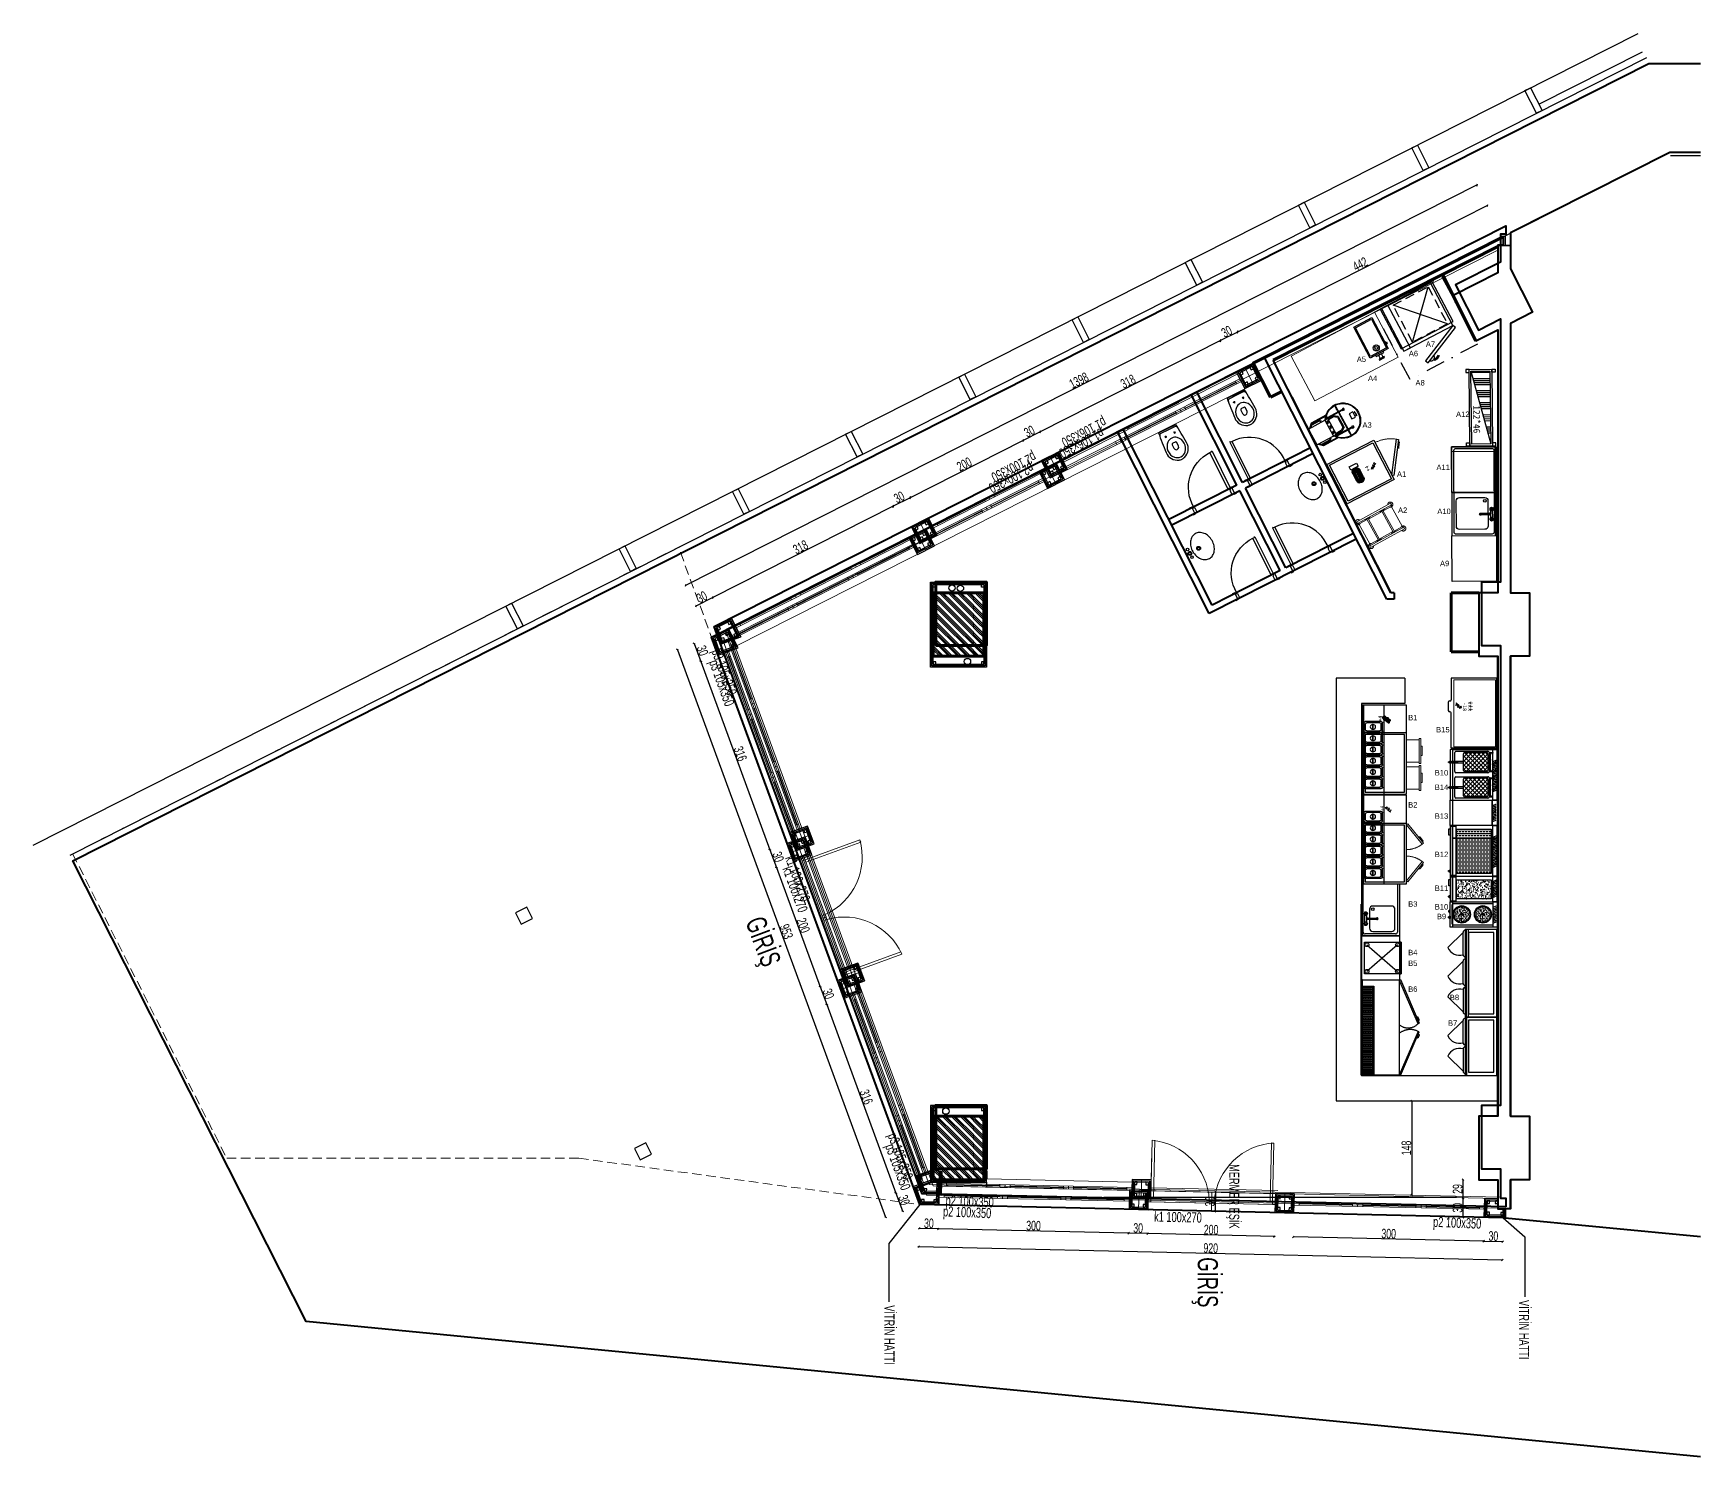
# Model space of a CAD drawing. Header units: millimetres. Extents: x 535707 to 538335, y -217887 to -215643.
import ezdxf
from ezdxf.enums import TextEntityAlignment as Align

# ---------------------------------------------------------------- set-up
doc = ezdxf.new("R2010")
doc.units = ezdxf.units.MM
doc.header["$LTSCALE"] = 120
for name, pattern in [('26070-A-C-23-01-001-029$0$HIDDEN2', [0.1875, 0.125, -0.0625]), ('ACAD_ISO02W100', [15, 12, -3]), ('ACAD_ISO03W100', [30, 12, -18]), ('CENTER', [50.8, 31.75, -6.35, 6.35, -6.35]), ('DASHDOT', [1, 0.5, -0.25, 0, -0.25]), ('DASHDOT2', [0.5, 0.25, -0.125, 0, -0.125]), ('DASHED', [19.05, 12.7, -6.35]), ('DASHED2', [9.525, 6.35, -3.175]), ('HIDDEN', [0.375, 0.25, -0.125]), ('HIDDEN2', [0.1875, 0.125, -0.0625]), ('JIS_02_1.0', [2, 1, -1])]:
    doc.linetypes.add(name, pattern=pattern)
for name, color, linetype, lineweight in [('CERCEVE', 30, 'Continuous', 40), ('DIM', 3, 'Continuous', 30), ('DUV', 6, 'Continuous', 60), ('duvarlar', 23, 'Continuous', 40), ('ince', 253, 'Continuous', 13), ('KAP1', 24, 'Continuous', 20), ('KOL', 2, 'Continuous', 30), ('KOLON', 3, 'Continuous', 40), ('PEN', 5, 'Continuous', 20), ('TEF', 34, 'Continuous', 25), ('TEXT', 2, 'Continuous', 30), ('yıldız-alan-brüt', 103, 'Continuous', 30), ('yıldız-alan-net', 210, 'Continuous', 60), ('yıldız-vitrin hizası', 1, 'DASHDOT', 0)]:
    doc.layers.add(name, color=color, linetype=linetype, lineweight=lineweight)
for name, color, linetype in [('Duvar kırım_ilave ölçüleri', 7, 'Continuous'), ('duvar-kesim', 7, 'Continuous'), ('elev2', 9, 'Continuous'), ('elev3', 8, 'Continuous'), ('EVYE', 86, 'Continuous'), ('glass', 1, 'Continuous'), ('Kıtc-002 Çizgi', 7, 'Continuous'), ('Kıtc-041 İstif Rafı', 7, 'Continuous'), ('mat_metal', 122, 'Continuous'), ('PROFİL', 24, 'Continuous'), ('str_steel', 72, 'Continuous'), ('VTAXES', 2, 'CENTER'), ('VTCONT', 10, 'Continuous'), ('wall', 4, 'Continuous')]:
    doc.layers.add(name, color=color, linetype=linetype)
doc.styles.add('ROMANS', font='ARIALN.TTF', dxfattribs={"width": 0.8, "height": 15})
doc.styles.get("Standard").update_dxf_attribs({"font": '@MS Gothic.ttf'})
doc.styles.add('style1', font='arial.ttf', dxfattribs={"width": 0.9, "height": 180})
doc.styles.add('TAKSİM', font='GOTHIC.TTF', dxfattribs={"height": 20})
doc.dimstyles.new('umut', dxfattribs={"dimscale": 50, "dimtxt": 15, "dimasz": 0.05, "dimexe": 0.05, "dimexo": 0, "dimgap": 0.015, "dimtad": 1, "dimdec": 0, "dimzin": 1, "dimdsep": 46, "dimtxsty": 'ROMANS', "dimblk1": 'OBLIQUE', "dimblk2": 'OBLIQUE', "dimsah": 1, "dimcen": 0, "dimse1": 1, "dimse2": 1, "dimclrd": 256, "dimclre": 256, "dimclrt": 256, "dimadec": 0, "dimazin": 0, "dimtfac": 1, "dimtdec": 0, "dimtix": 1, "dimtmove": 0, "dimatfit": 2, "dimfxl": 5, "dimfxlon": 1, "dimtolj": 1, "dimtzin": 1, "dimarcsym": 0})

msp = doc.modelspace()

# ---------------------------------------------------------------- texts
at = {"style": 'TAKSİM'}
for s, p in [('A7', (537909.3, -216137.7)), ('A5', (537800.5, -216161.5)), ('A6', (537882.5, -216152.4)), ('A4', (537818.2, -216191.5)), ('A8', (537893, -216198.5)), ('A12', (537960.3, -216248.2)), ('A3', (537809.4, -216265.2)), ('A11', (537929.4, -216331.8)), ('A1', (537863.8, -216342.5)), ('A2', (537865.5, -216399.4)), ('A10', (537930.7, -216401.2)), ('A9', (537931.7, -216483.3)), ('B1', (537881.5, -216726.3)), ('B15', (537928.9, -216745.3)), ('B10', (537926.8, -216813.2)), ('B14', (537926.8, -216836.1)), ('B2', (537881.5, -216863.8)), ('B13', (537926.8, -216881.5)), ('B12', (537926.8, -216941.9)), ('B11', (537926.8, -216995.2)), ('B3', (537881.5, -217020.1)), ('B10', (537926.8, -217024.5)), ('B9', (537926.8, -217039.7)), ('B4', (537881.5, -217096.5)), ('B5', (537881.5, -217113.5)), ('B6', (537881.5, -217154.3)), ('B8', (537947.2, -217167.3)), ('B7', (537944.3, -217207.7))]:
    msp.add_text(s, height=8.64, dxfattribs=at).set_placement(p, align=Align.CENTER)
at = {"color": 4, "linetype": 'DASHDOT2', "width": 1.032188}
msp.add_text('-18', height=5.84, rotation=270, dxfattribs=at).set_placement((537960.4, -216698))
at = {"layer": 'Kıtc-002 Çizgi', "color": 4, "style": 'style1', "width": 0.704516}
msp.add_text('***', height=13.71, rotation=270, dxfattribs=at).set_placement((537962, -216696.3))
at = {"layer": 'TEXT', "style": 'ROMANS', "width": 0.8}
for s, height, rotation, p in [('p1 106x350', 15.85, 207.5073, (537393.6, -216248)), ('p1 106x350', 15.85, 207.5073, (537389.6, -216265)), ('p2 100x350', 15.85, 207.5073, (537278.9, -216319.8)), ('p2 100x350', 15.85, 207.5073, (537282.9, -216302.8)), ('p3 105x350', 15.85, 290.0722, (536771.9, -216634.3)), ('p3 105x350', 15.85, 290.0722, (536775.9, -216617.3)), ('k1 100x270', 15.85, 290.0722, (536891.8, -216943.1)), ('k1 100x270', 15.85, 290.0722, (536887.8, -216960.1)), ('GİRİŞ', 31.7, 290.5849, (536829.2, -217043.4)), ('p3 105x350', 15.85, 290.0722, (537049.6, -217397.2)), ('p3 105x350', 15.85, 290.0722, (537053.6, -217380.2)), ('MERMER EŞİK', 15.851, 270, (537592.1, -217425.8)), ('p2 100x350', 15.85, 357.7096, (537144.9, -217491)), ('p2 100x350', 15.85, 357.7096, (537140.9, -217508)), ('k1 100x270', 15.85, 358.8237, (537473.7, -217516.4)), ('p2 100x350', 15.85, 357.7096, (537913.2, -217524.6)), ('GİRİŞ', 31.7, 270, (537542.6, -217572.5)), ('VİTRİN HATTI', 15.851, 270, (537048.8, -217648.2)), ('VİTRİN HATTI', 15.851, 270, (538049, -217640))]:
    msp.add_text(s, height=height, rotation=rotation, dxfattribs=at).set_placement(p)

# ---------------------------------------------------------------- blocks, each defined once
blk = doc.blocks.new('_Oblique')
at = {"color": 0, "linetype": 'ByBlock', "lineweight": -2}
blk.add_line((-0.5, -0.5), (0.5, 0.5), dxfattribs=at)
blk = doc.blocks.new('*D696')
at = {"layer": 'Defpoints', "color": 0, "transparency": 16777216}
for p in [(537694.2, -217502.8), (537994.1, -217509.5), (537693.4, -217540.5)]:
    blk.add_point(p, dxfattribs=at)
at = {"layer": 'DIM', "lineweight": -2, "transparency": 16777216}
blk.add_line((537993.3, -217547.3), (537693.4, -217540.5), dxfattribs=at)
at = {"layer": 'DIM', "lineweight": -2, "transparency": 16777216, "xscale": 2.5, "yscale": 2.5, "zscale": 2.5}
for p, rotation in [((537693.4, -217540.5), 178.7066245850723), ((537993.3, -217547.3), 358.7066245850723)]:
    blk.add_blockref('_Oblique', p, dxfattribs=dict(at, rotation=rotation))
at = {"layer": 'DIM', "transparency": 16777216, "insert": (537843.5, -217535.5), "char_height": 15, "attachment_point": 5, "rotation": 358.7066, "style": 'ROMANS'}
blk.add_mtext('\\A1;300', dxfattribs=at)
blk = doc.blocks.new('*D698')
at = {"layer": 'Defpoints', "color": 0, "transparency": 16777216}
for p in [(537464.3, -217497.6), (537664.2, -217502.1), (537463.4, -217535.3)]:
    blk.add_point(p, dxfattribs=at)
at = {"layer": 'DIM', "lineweight": -2, "transparency": 16777216}
blk.add_line((537663.4, -217539.8), (537463.4, -217535.3), dxfattribs=at)
at = {"layer": 'DIM', "lineweight": -2, "transparency": 16777216, "xscale": 2.5, "yscale": 2.5, "zscale": 2.5}
for p, rotation in [((537463.4, -217535.3), 178.7066245850707), ((537663.4, -217539.8), 358.7066245850707)]:
    blk.add_blockref('_Oblique', p, dxfattribs=dict(at, rotation=rotation))
at = {"layer": 'DIM', "transparency": 16777216, "insert": (537563.6, -217529.2), "char_height": 15, "attachment_point": 5, "rotation": 358.7066, "style": 'ROMANS'}
blk.add_mtext('\\A1;200', dxfattribs=at)
blk = doc.blocks.new('*D699')
at = {"layer": 'Defpoints', "color": 0, "transparency": 16777216}
for p in [(537434.3, -217496.9), (537464.3, -217497.6), (537433.5, -217534.6)]:
    blk.add_point(p, dxfattribs=at)
at = {"layer": 'DIM', "lineweight": -2, "transparency": 16777216}
blk.add_line((537463.4, -217535.3), (537433.5, -217534.6), dxfattribs=at)
at = {"layer": 'DIM', "lineweight": -2, "transparency": 16777216, "xscale": 2.5, "yscale": 2.5, "zscale": 2.5}
for p, rotation in [((537433.5, -217534.6), 178.7066245850707), ((537463.4, -217535.3), 358.7066245850707)]:
    blk.add_blockref('_Oblique', p, dxfattribs=dict(at, rotation=rotation))
at = {"layer": 'DIM', "transparency": 16777216, "insert": (537448.6, -217526.6), "char_height": 15, "attachment_point": 5, "rotation": 358.7066, "style": 'ROMANS'}
blk.add_mtext('\\A1;30', dxfattribs=at)
blk = doc.blocks.new('*D700')
at = {"layer": 'Defpoints', "color": 0, "transparency": 16777216}
for p in [(537134.4, -217490.1), (537434.3, -217496.9), (537133.6, -217527.9)]:
    blk.add_point(p, dxfattribs=at)
at = {"layer": 'DIM', "lineweight": -2, "transparency": 16777216}
blk.add_line((537433.5, -217534.6), (537133.6, -217527.9), dxfattribs=at)
at = {"layer": 'DIM', "lineweight": -2, "transparency": 16777216, "xscale": 2.5, "yscale": 2.5, "zscale": 2.5}
for p, rotation in [((537133.6, -217527.9), 178.7066245850707), ((537433.5, -217534.6), 358.7066245850707)]:
    blk.add_blockref('_Oblique', p, dxfattribs=dict(at, rotation=rotation))
at = {"layer": 'DIM', "transparency": 16777216, "insert": (537283.7, -217522.8), "char_height": 15, "attachment_point": 5, "rotation": 358.7066, "style": 'ROMANS'}
blk.add_mtext('\\A1;300', dxfattribs=at)
blk = doc.blocks.new('*D695')
at = {"layer": 'Defpoints', "color": 0, "transparency": 16777216}
for p in [(537104.4, -217489.4), (537134.4, -217490.1), (537103.6, -217527.2)]:
    blk.add_point(p, dxfattribs=at)
at = {"layer": 'DIM', "lineweight": -2, "transparency": 16777216}
blk.add_line((537133.6, -217527.9), (537103.6, -217527.2), dxfattribs=at)
at = {"layer": 'DIM', "lineweight": -2, "transparency": 16777216, "xscale": 2.5, "yscale": 2.5, "zscale": 2.5}
for p, rotation in [((537103.6, -217527.2), 178.7066245850707), ((537133.6, -217527.9), 358.7066245850707)]:
    blk.add_blockref('_Oblique', p, dxfattribs=dict(at, rotation=rotation))
at = {"layer": 'DIM', "transparency": 16777216, "insert": (537118.8, -217519.1), "char_height": 15, "attachment_point": 5, "rotation": 358.7066, "style": 'ROMANS'}
blk.add_mtext('\\A1;30', dxfattribs=at)
blk = doc.blocks.new('*D701')
at = {"layer": 'Defpoints', "color": 0, "transparency": 16777216}
for p in [(537994.1, -217509.5), (538024.1, -217510.2), (538023.3, -217548)]:
    blk.add_point(p, dxfattribs=at)
at = {"layer": 'DIM', "lineweight": -2, "transparency": 16777216}
blk.add_line((537993.3, -217547.3), (538023.3, -217548), dxfattribs=at)
at = {"layer": 'DIM', "lineweight": -2, "transparency": 16777216, "xscale": 2.5, "yscale": 2.5, "zscale": 2.5}
for p, rotation in [((537993.3, -217547.3), 178.7045158434631), ((538023.3, -217548), 358.7045158434631)]:
    blk.add_blockref('_Oblique', p, dxfattribs=dict(at, rotation=rotation))
at = {"layer": 'DIM', "transparency": 16777216, "insert": (538008.5, -217539.2), "char_height": 15, "attachment_point": 5, "rotation": 358.7045, "style": 'ROMANS'}
blk.add_mtext('\\A1;30', dxfattribs=at)
blk = doc.blocks.new('*D702')
at = {"layer": 'Defpoints', "color": 0, "transparency": 16777216}
for p in [(537104.4, -217489.4), (538024.1, -217510.2), (537102.9, -217556.2)]:
    blk.add_point(p, dxfattribs=at)
at = {"layer": 'DIM', "lineweight": -2, "transparency": 16777216}
blk.add_line((538022.6, -217577), (537102.9, -217556.2), dxfattribs=at)
at = {"layer": 'DIM', "lineweight": -2, "transparency": 16777216, "xscale": 2.5, "yscale": 2.5, "zscale": 2.5}
for p, rotation in [((537102.9, -217556.2), 178.7045167129616), ((538022.6, -217577), 358.7045167129616)]:
    blk.add_blockref('_Oblique', p, dxfattribs=dict(at, rotation=rotation))
at = {"layer": 'DIM', "transparency": 16777216, "insert": (537563, -217558.2), "char_height": 15, "attachment_point": 5, "rotation": 358.7045, "style": 'ROMANS'}
blk.add_mtext('\\A1;920', dxfattribs=at)
blk = doc.blocks.new('*D703')
at = {"layer": 'Defpoints', "color": 0, "transparency": 16777216}
for p in [(538024.1, -215964), (537605.3, -216114.2), (537630.1, -216163.3)]:
    blk.add_point(p, dxfattribs=at)
at = {"layer": 'DIM', "lineweight": -2, "transparency": 16777216}
blk.add_line((537999.3, -215914.9), (537605.3, -216114.2), dxfattribs=at)
at = {"layer": 'DIM', "lineweight": -2, "transparency": 16777216, "xscale": 2.5, "yscale": 2.5, "zscale": 2.5}
for p, rotation in [((537999.3, -215914.9), 26.83402833651459), ((537605.3, -216114.2), 206.8340283365146)]:
    blk.add_blockref('_Oblique', p, dxfattribs=dict(at, rotation=rotation))
at = {"layer": 'DIM', "transparency": 16777216, "insert": (537798.6, -216007.2), "char_height": 15, "attachment_point": 5, "rotation": 26.834, "style": 'ROMANS'}
blk.add_mtext('\\A1;442', dxfattribs=at)
blk = doc.blocks.new('*D704')
at = {"layer": 'Defpoints', "color": 0, "transparency": 16777216}
for p in [(537578.6, -216127.8), (537630.1, -216163.3), (537603.3, -216176.8)]:
    blk.add_point(p, dxfattribs=at)
at = {"layer": 'DIM', "lineweight": -2, "transparency": 16777216}
blk.add_line((537605.3, -216114.2), (537578.6, -216127.8), dxfattribs=at)
at = {"layer": 'DIM', "lineweight": -2, "transparency": 16777216, "xscale": 2.5, "yscale": 2.5, "zscale": 2.5}
for p, rotation in [((537605.3, -216114.2), 26.83402833604848), ((537578.6, -216127.8), 206.8340283360484)]:
    blk.add_blockref('_Oblique', p, dxfattribs=dict(at, rotation=rotation))
at = {"layer": 'DIM', "transparency": 16777216, "insert": (537588.2, -216113.5), "char_height": 15, "attachment_point": 5, "rotation": 26.834, "style": 'ROMANS'}
blk.add_mtext('\\A1;30', dxfattribs=at)
blk = doc.blocks.new('*D705')
at = {"layer": 'Defpoints', "color": 0, "transparency": 16777216}
for p in [(537603.3, -216176.8), (537294.4, -216271.5), (537319.2, -216320.5)]:
    blk.add_point(p, dxfattribs=at)
at = {"layer": 'DIM', "lineweight": -2, "transparency": 16777216}
blk.add_line((537578.6, -216127.8), (537294.4, -216271.5), dxfattribs=at)
at = {"layer": 'DIM', "lineweight": -2, "transparency": 16777216, "xscale": 2.5, "yscale": 2.5, "zscale": 2.5}
for p, rotation in [((537578.6, -216127.8), 26.83402833604848), ((537294.4, -216271.5), 206.8340283360484)]:
    blk.add_blockref('_Oblique', p, dxfattribs=dict(at, rotation=rotation))
at = {"layer": 'DIM', "transparency": 16777216, "insert": (537432.7, -216192.2), "char_height": 15, "attachment_point": 5, "rotation": 26.834, "style": 'ROMANS'}
blk.add_mtext('\\A1;318', dxfattribs=at)
blk = doc.blocks.new('*D706')
at = {"layer": 'Defpoints', "color": 0, "transparency": 16777216}
for p in [(537267.6, -216285.1), (537319.2, -216320.5), (537292.4, -216334)]:
    blk.add_point(p, dxfattribs=at)
at = {"layer": 'DIM', "lineweight": -2, "transparency": 16777216}
blk.add_line((537294.4, -216271.5), (537267.6, -216285.1), dxfattribs=at)
at = {"layer": 'DIM', "lineweight": -2, "transparency": 16777216, "xscale": 2.5, "yscale": 2.5, "zscale": 2.5}
for p, rotation in [((537294.4, -216271.5), 26.83402833604848), ((537267.6, -216285.1), 206.8340283360484)]:
    blk.add_blockref('_Oblique', p, dxfattribs=dict(at, rotation=rotation))
at = {"layer": 'DIM', "transparency": 16777216, "insert": (537277.2, -216270.8), "char_height": 15, "attachment_point": 5, "rotation": 26.834, "style": 'ROMANS'}
blk.add_mtext('\\A1;30', dxfattribs=at)
blk = doc.blocks.new('*D707')
at = {"layer": 'Defpoints', "color": 0, "transparency": 16777216}
for p in [(537292.4, -216334), (537089.2, -216375.4), (537114, -216424.4)]:
    blk.add_point(p, dxfattribs=at)
at = {"layer": 'DIM', "lineweight": -2, "transparency": 16777216}
blk.add_line((537267.6, -216285.1), (537089.2, -216375.4), dxfattribs=at)
at = {"layer": 'DIM', "lineweight": -2, "transparency": 16777216, "xscale": 2.5, "yscale": 2.5, "zscale": 2.5}
for p, rotation in [((537267.6, -216285.1), 26.83402833604848), ((537089.2, -216375.4), 206.8340283360484)]:
    blk.add_blockref('_Oblique', p, dxfattribs=dict(at, rotation=rotation))
at = {"layer": 'DIM', "transparency": 16777216, "insert": (537174.6, -216322.7), "char_height": 15, "attachment_point": 5, "rotation": 26.834, "style": 'ROMANS'}
blk.add_mtext('\\A1;200', dxfattribs=at)
blk = doc.blocks.new('*D708')
at = {"layer": 'Defpoints', "color": 0, "transparency": 16777216}
for p in [(537062.4, -216388.9), (537114, -216424.4), (537087.2, -216437.9)]:
    blk.add_point(p, dxfattribs=at)
at = {"layer": 'DIM', "lineweight": -2, "transparency": 16777216}
blk.add_line((537089.2, -216375.4), (537062.4, -216388.9), dxfattribs=at)
at = {"layer": 'DIM', "lineweight": -2, "transparency": 16777216, "xscale": 2.5, "yscale": 2.5, "zscale": 2.5}
for p, rotation in [((537089.2, -216375.4), 26.83402833604848), ((537062.4, -216388.9), 206.8340283360484)]:
    blk.add_blockref('_Oblique', p, dxfattribs=dict(at, rotation=rotation))
at = {"layer": 'DIM', "transparency": 16777216, "insert": (537072, -216374.6), "char_height": 15, "attachment_point": 5, "rotation": 26.834, "style": 'ROMANS'}
blk.add_mtext('\\A1;30', dxfattribs=at)
blk = doc.blocks.new('*D709')
at = {"layer": 'Defpoints', "color": 0, "transparency": 16777216}
for p in [(537087.2, -216437.9), (536778.2, -216532.7), (536803, -216581.7)]:
    blk.add_point(p, dxfattribs=at)
at = {"layer": 'DIM', "lineweight": -2, "transparency": 16777216}
blk.add_line((537062.4, -216388.9), (536778.2, -216532.7), dxfattribs=at)
at = {"layer": 'DIM', "lineweight": -2, "transparency": 16777216, "xscale": 2.5, "yscale": 2.5, "zscale": 2.5}
for p, rotation in [((537062.4, -216388.9), 26.83402833604848), ((536778.2, -216532.7), 206.8340283360484)]:
    blk.add_blockref('_Oblique', p, dxfattribs=dict(at, rotation=rotation))
at = {"layer": 'DIM', "transparency": 16777216, "insert": (536916.5, -216453.3), "char_height": 15, "attachment_point": 5, "rotation": 26.834, "style": 'ROMANS'}
blk.add_mtext('\\A1;318', dxfattribs=at)
blk = doc.blocks.new('*D710')
at = {"layer": 'Defpoints', "color": 0, "transparency": 16777216}
for p in [(536751.5, -216546.2), (536803, -216581.7), (536776.3, -216595.2)]:
    blk.add_point(p, dxfattribs=at)
at = {"layer": 'DIM', "lineweight": -2, "transparency": 16777216}
blk.add_line((536778.2, -216532.7), (536751.5, -216546.2), dxfattribs=at)
at = {"layer": 'DIM', "lineweight": -2, "transparency": 16777216, "xscale": 2.5, "yscale": 2.5, "zscale": 2.5}
for p, rotation in [((536778.2, -216532.7), 26.83402833604848), ((536751.5, -216546.2), 206.8340283360484)]:
    blk.add_blockref('_Oblique', p, dxfattribs=dict(at, rotation=rotation))
at = {"layer": 'DIM', "transparency": 16777216, "insert": (536761.1, -216531.9), "char_height": 15, "attachment_point": 5, "rotation": 26.834, "style": 'ROMANS'}
blk.add_mtext('\\A1;30', dxfattribs=at)
blk = doc.blocks.new('*D711')
at = {"layer": 'Defpoints', "color": 0, "transparency": 16777216}
for p in [(538024.1, -215964), (536735, -216513.7), (536776.3, -216595.2)]:
    blk.add_point(p, dxfattribs=at)
at = {"layer": 'DIM', "lineweight": -2, "transparency": 16777216}
blk.add_line((537982.9, -215882.4), (536735, -216513.7), dxfattribs=at)
at = {"layer": 'DIM', "lineweight": -2, "transparency": 16777216, "xscale": 2.5, "yscale": 2.5, "zscale": 2.5}
for p, rotation in [((537982.9, -215882.4), 26.83403674197004), ((536735, -216513.7), 206.8340367419701)]:
    blk.add_blockref('_Oblique', p, dxfattribs=dict(at, rotation=rotation))
at = {"layer": 'DIM', "transparency": 16777216, "insert": (537355.2, -216190.6), "char_height": 15, "attachment_point": 5, "rotation": 26.834, "style": 'ROMANS'}
blk.add_mtext('\\A1;1398', dxfattribs=at)
blk = doc.blocks.new('*D712')
at = {"layer": 'Defpoints', "color": 0, "transparency": 16777216}
for p in [(536776.3, -216595.2), (536759.3, -216633.4), (536786.6, -216623.4)]:
    blk.add_point(p, dxfattribs=at)
at = {"layer": 'DIM', "lineweight": -2, "transparency": 16777216}
blk.add_line((536748.9, -216605.3), (536759.3, -216633.4), dxfattribs=at)
at = {"layer": 'DIM', "lineweight": -2, "transparency": 16777216, "xscale": 2.5, "yscale": 2.5, "zscale": 2.5}
for p, rotation in [((536748.9, -216605.3), 110.1523797609774), ((536759.3, -216633.4), 290.1523797609774)]:
    blk.add_blockref('_Oblique', p, dxfattribs=dict(at, rotation=rotation))
at = {"layer": 'DIM', "transparency": 16777216, "insert": (536762, -216616.4), "char_height": 15, "attachment_point": 5, "rotation": 290.1524, "style": 'ROMANS'}
blk.add_mtext('\\A1;30', dxfattribs=at)
blk = doc.blocks.new('*D713')
at = {"layer": 'Defpoints', "color": 0, "transparency": 16777216}
for p in [(536786.6, -216623.4), (536895.6, -216920.3), (536868.2, -216930.3)]:
    blk.add_point(p, dxfattribs=at)
at = {"layer": 'DIM', "lineweight": -2, "transparency": 16777216}
blk.add_line((536759.3, -216633.4), (536868.2, -216930.3), dxfattribs=at)
at = {"layer": 'DIM', "lineweight": -2, "transparency": 16777216, "xscale": 2.5, "yscale": 2.5, "zscale": 2.5}
for p, rotation in [((536759.3, -216633.4), 110.1523797579262), ((536868.2, -216930.3), 290.1523797579262)]:
    blk.add_blockref('_Oblique', p, dxfattribs=dict(at, rotation=rotation))
at = {"layer": 'DIM', "transparency": 16777216, "insert": (536821.6, -216779), "char_height": 15, "attachment_point": 5, "rotation": 290.1524, "style": 'ROMANS'}
blk.add_mtext('\\A1;316', dxfattribs=at)
blk = doc.blocks.new('*D714')
at = {"layer": 'Defpoints', "color": 0, "transparency": 16777216}
for p in [(536895.6, -216920.3), (536905.9, -216948.4), (536878.6, -216958.5)]:
    blk.add_point(p, dxfattribs=at)
at = {"layer": 'DIM', "lineweight": -2, "transparency": 16777216}
blk.add_line((536868.2, -216930.3), (536878.6, -216958.5), dxfattribs=at)
at = {"layer": 'DIM', "lineweight": -2, "transparency": 16777216, "xscale": 2.5, "yscale": 2.5, "zscale": 2.5}
for p, rotation in [((536868.2, -216930.3), 110.1523797579262), ((536878.6, -216958.5), 290.1523797579262)]:
    blk.add_blockref('_Oblique', p, dxfattribs=dict(at, rotation=rotation))
at = {"layer": 'DIM', "transparency": 16777216, "insert": (536881.3, -216941.5), "char_height": 15, "attachment_point": 5, "rotation": 290.1524, "style": 'ROMANS'}
blk.add_mtext('\\A1;30', dxfattribs=at)
blk = doc.blocks.new('*D715')
at = {"layer": 'Defpoints', "color": 0, "transparency": 16777216}
for p in [(536905.9, -216948.4), (536974.8, -217136.2), (536947.5, -217146.2)]:
    blk.add_point(p, dxfattribs=at)
at = {"layer": 'DIM', "lineweight": -2, "transparency": 16777216}
blk.add_line((536878.6, -216958.5), (536947.5, -217146.2), dxfattribs=at)
at = {"layer": 'DIM', "lineweight": -2, "transparency": 16777216, "xscale": 2.5, "yscale": 2.5, "zscale": 2.5}
for p, rotation in [((536878.6, -216958.5), 110.1523797579262), ((536947.5, -217146.2), 290.1523797579262)]:
    blk.add_blockref('_Oblique', p, dxfattribs=dict(at, rotation=rotation))
at = {"layer": 'DIM', "transparency": 16777216, "insert": (536920.9, -217049.5), "char_height": 15, "attachment_point": 5, "rotation": 290.1524, "style": 'ROMANS'}
blk.add_mtext('\\A1;200', dxfattribs=at)
blk = doc.blocks.new('*D716')
at = {"layer": 'Defpoints', "color": 0, "transparency": 16777216}
for p in [(536974.8, -217136.2), (536985.1, -217164.4), (536957.8, -217174.4)]:
    blk.add_point(p, dxfattribs=at)
at = {"layer": 'DIM', "lineweight": -2, "transparency": 16777216}
blk.add_line((536947.5, -217146.2), (536957.8, -217174.4), dxfattribs=at)
at = {"layer": 'DIM', "lineweight": -2, "transparency": 16777216, "xscale": 2.5, "yscale": 2.5, "zscale": 2.5}
for p, rotation in [((536947.5, -217146.2), 110.1523797579262), ((536957.8, -217174.4), 290.1523797579262)]:
    blk.add_blockref('_Oblique', p, dxfattribs=dict(at, rotation=rotation))
at = {"layer": 'DIM', "transparency": 16777216, "insert": (536960.5, -217157.4), "char_height": 15, "attachment_point": 5, "rotation": 290.1524, "style": 'ROMANS'}
blk.add_mtext('\\A1;30', dxfattribs=at)
blk = doc.blocks.new('*D717')
at = {"layer": 'Defpoints', "color": 0, "transparency": 16777216}
for p in [(536985.1, -217164.4), (537066.8, -217471.3), (537094.1, -217461.3)]:
    blk.add_point(p, dxfattribs=at)
at = {"layer": 'DIM', "lineweight": -2, "transparency": 16777216}
blk.add_line((536957.8, -217174.4), (537066.8, -217471.3), dxfattribs=at)
at = {"layer": 'DIM', "lineweight": -2, "transparency": 16777216, "xscale": 2.5, "yscale": 2.5, "zscale": 2.5}
for p, rotation in [((536957.8, -217174.4), 110.1523797579262), ((537066.8, -217471.3), 290.1523797579262)]:
    blk.add_blockref('_Oblique', p, dxfattribs=dict(at, rotation=rotation))
at = {"layer": 'DIM', "transparency": 16777216, "insert": (537020.2, -217319.9), "char_height": 15, "attachment_point": 5, "rotation": 290.1524, "style": 'ROMANS'}
blk.add_mtext('\\A1;316', dxfattribs=at)
blk = doc.blocks.new('*D718')
at = {"layer": 'Defpoints', "color": 0, "transparency": 16777216}
for p in [(537094.1, -217461.3), (537077.1, -217499.5), (537104.4, -217489.4)]:
    blk.add_point(p, dxfattribs=at)
at = {"layer": 'DIM', "lineweight": -2, "transparency": 16777216}
blk.add_line((537066.8, -217471.3), (537077.1, -217499.5), dxfattribs=at)
at = {"layer": 'DIM', "lineweight": -2, "transparency": 16777216, "xscale": 2.5, "yscale": 2.5, "zscale": 2.5}
for p, rotation in [((537066.8, -217471.3), 110.1523797579262), ((537077.1, -217499.5), 290.1523797579262)]:
    blk.add_blockref('_Oblique', p, dxfattribs=dict(at, rotation=rotation))
at = {"layer": 'DIM', "transparency": 16777216, "insert": (537079.8, -217482.5), "char_height": 15, "attachment_point": 5, "rotation": 290.1524, "style": 'ROMANS'}
blk.add_mtext('\\A1;30', dxfattribs=at)
blk = doc.blocks.new('*D719')
at = {"layer": 'Defpoints', "color": 0, "transparency": 16777216}
for p in [(536776.3, -216595.2), (537104.4, -217489.4), (537050.5, -217509.2)]:
    blk.add_point(p, dxfattribs=at)
at = {"layer": 'DIM', "lineweight": -2, "transparency": 16777216}
blk.add_line((536722.4, -216615), (537050.5, -217509.2), dxfattribs=at)
at = {"layer": 'DIM', "lineweight": -2, "transparency": 16777216, "xscale": 2.5, "yscale": 2.5, "zscale": 2.5}
for p, rotation in [((536722.4, -216615), 110.1523702830895), ((537050.5, -217509.2), 290.1523702830895)]:
    blk.add_blockref('_Oblique', p, dxfattribs=dict(at, rotation=rotation))
at = {"layer": 'DIM', "transparency": 16777216, "insert": (536894.3, -217059.2), "char_height": 15, "attachment_point": 5, "rotation": 290.1524, "style": 'ROMANS'}
blk.add_mtext('\\A1;953', dxfattribs=at)
blk = doc.blocks.new('L100-5')
for p, q in [((96, 0), (4, 0)), ((8, 5), (96, 5))]:
    blk.add_line(p, q)
at = {"layer": 'KAP1'}
for points in [[(4, 5), (4, 97), (8, 97), (8, 5)], [(0, 0), (0, 5), (4, 5), (4, 0)], [(96, 0), (96, 5), (100, 5), (100, 0)]]:
    blk.add_lwpolyline(points, close=True, dxfattribs=at)
blk.add_arc((-3.8, -2.8), 100.1, 4.4727, 85.5273, dxfattribs=at)
blk = doc.blocks.new('*D722')
at = {"layer": 'Defpoints', "color": 0, "transparency": 16777216}
for p in [(537985.6, -217450.3), (537960.6, -217479.5), (537994.8, -217479.5)]:
    blk.add_point(p, dxfattribs=at)
at = {"layer": 'DIM', "lineweight": -2, "transparency": 16777216}
blk.add_line((537960.6, -217450.3), (537960.6, -217479.5), dxfattribs=at)
at = {"layer": 'DIM', "lineweight": -2, "transparency": 16777216, "xscale": 2.5, "yscale": 2.5, "zscale": 2.5}
for p, rotation in [((537960.6, -217450.3), 90), ((537960.6, -217479.5), 270)]:
    blk.add_blockref('_Oblique', p, dxfattribs=dict(at, rotation=rotation))
at = {"layer": 'DIM', "transparency": 16777216, "insert": (537952.1, -217464.9), "char_height": 15, "attachment_point": 5, "rotation": 90, "style": 'ROMANS'}
blk.add_mtext('\\A1;29', dxfattribs=at)
blk = doc.blocks.new('*D723')
at = {"layer": 'Defpoints', "color": 0, "transparency": 16777216}
for p in [(537994.8, -217479.5), (537960.6, -217509.6), (537994.8, -217509.6)]:
    blk.add_point(p, dxfattribs=at)
at = {"layer": 'DIM', "lineweight": -2, "transparency": 16777216}
blk.add_line((537960.6, -217479.5), (537960.6, -217509.6), dxfattribs=at)
at = {"layer": 'DIM', "lineweight": -2, "transparency": 16777216, "xscale": 2.5, "yscale": 2.5, "zscale": 2.5}
for p, rotation in [((537960.6, -217479.5), 90), ((537960.6, -217509.6), 270)]:
    blk.add_blockref('_Oblique', p, dxfattribs=dict(at, rotation=rotation))
at = {"layer": 'DIM', "transparency": 16777216, "insert": (537952.1, -217494.6), "char_height": 15, "attachment_point": 5, "rotation": 90, "style": 'ROMANS'}
blk.add_mtext('\\A1;30', dxfattribs=at)
blk = doc.blocks.new('*D724')
at = {"layer": 'Defpoints', "color": 0, "transparency": 16777216}
for p in [(537656.9, -217471.9), (537569.9, -217499.9), (537656.3, -217501.9)]:
    blk.add_point(p, dxfattribs=at)
at = {"layer": 'DIM', "lineweight": -2, "transparency": 16777216}
blk.add_line((537570.6, -217470), (537569.9, -217499.9), dxfattribs=at)
at = {"layer": 'DIM', "lineweight": -2, "transparency": 16777216, "xscale": 2.5, "yscale": 2.5, "zscale": 2.5}
for p, rotation in [((537570.6, -217470), 88.70451671265097), ((537569.9, -217499.9), 268.704516712651)]:
    blk.add_blockref('_Oblique', p, dxfattribs=dict(at, rotation=rotation))
at = {"layer": 'DIM', "transparency": 16777216, "insert": (537561.8, -217484.8), "char_height": 15, "attachment_point": 5, "rotation": 88.7045, "style": 'ROMANS'}
blk.add_mtext('\\A1;30', dxfattribs=at)
blk = doc.blocks.new('hfhhf')
at = {"layer": 'VTAXES'}
for p, q in [((17932.6, 1859.4), (17936, 1859.4)), ((17932.6, 1843.9), (17936, 1843.9)), ((17934.3, 1861), (17934.3, 1857.7)), ((17934.3, 1842.4), (17934.3, 1845.6))]:
    blk.add_line(p, q, dxfattribs=at)
at = {"layer": 'VTCONT'}
blk.add_line((17923.8, 1836.5), (17923.8, 1866.9), dxfattribs=at)
for points in [[(17976.7, 1856.3, 0.351622), (17957, 1869.6, 0.01664), (17923.8, 1866.9, 0.01664)], [(17929.5, 1867.2, 0.389191), (17926.3, 1863.7), (17926.3, 1851.7), (17926.3, 1839.7, 0.389191), (17929.5, 1836.2, 0.389191)], [(17923.8, 1836.5, 0.01664), (17957, 1833.8, 0.351622), (17976.7, 1847.1)], [(17933.6, 1859.4, -1), (17935.1, 1859.4, -1)], [(17933.6, 1859.4, 1), (17935.1, 1859.4, 1)], [(17933.6, 1843.9, -1), (17935.1, 1843.9, -1)], [(17933.6, 1843.9, 1), (17935.1, 1843.9, 1)], [(17976.7, 1847.1, 0.068714), (17977.3, 1851.7, 0.068714), (17976.7, 1856.3, 0.068714)]]:
    blk.add_lwpolyline(points, format="xyb", dxfattribs=at)
for points in [[(17943.5, 1860, 0.184445), (17940.3, 1851.7, 0.184445), (17943.5, 1843.4, 0.419549), (17969.2, 1842.2, 0.208712), (17973.3, 1851.7, 0.208712), (17969.2, 1861.2, 0.419549)], [(17948.4, 1849.7, 0.414214), (17950.4, 1847.7), (17956.4, 1847.7, 1), (17956.4, 1855.7), (17950.4, 1855.7, 0.414214), (17948.4, 1853.7)]]:
    blk.add_lwpolyline(points, format="xyb", close=True, dxfattribs=at)
blk = doc.blocks.new('K70-10')
blk.add_lwpolyline([(6, 11), (6, 75), (3, 75), (3, 76), (2, 75.5), (2, 11)], close=True)
at = {"linetype": 'Continuous'}
for points in [[(1, 10), (-3, 10), (-3, 11), (1, 11)], [(1, 0), (-3, 0), (-3, -1), (1, -1)], [(0, 0), (4, 0), (4, 7), (3, 7), (3, 10), (0, 10)], [(70, 0), (66, 0), (66, 7), (67, 7), (67, 10), (70, 10)], [(69, 10), (73, 10), (73, 11), (69, 11)], [(69, 0), (73, 0), (73, -1), (69, -1)]]:
    blk.add_lwpolyline(points, close=True, dxfattribs=at)
blk.add_circle((2.5, 10.5), 0.5)
at = {"color": 1}
blk.add_arc((6, 13.9), 61.1, 356.3634, 90, dxfattribs=at)
blk = doc.blocks.new('*D755')
at = {"layer": 'Defpoints', "color": 0, "transparency": 16777216}
for p in [(537862.1, -217326.2), (537858.7, -217474.4), (537879.8, -217474.4)]:
    blk.add_point(p, dxfattribs=at)
at = {"layer": 'duvar-kesim', "lineweight": -2, "transparency": 16777216}
blk.add_line((537879.8, -217326.2), (537879.8, -217474.4), dxfattribs=at)
at = {"layer": 'duvar-kesim', "lineweight": -2, "transparency": 16777216, "xscale": 2.5, "yscale": 2.5, "zscale": 2.5}
for p, rotation in [((537879.8, -217326.2), 90), ((537879.8, -217474.4), 270)]:
    blk.add_blockref('_Oblique', p, dxfattribs=dict(at, rotation=rotation))
at = {"layer": 'duvar-kesim', "transparency": 16777216, "insert": (537871.4, -217400.3), "char_height": 15, "attachment_point": 5, "rotation": 90, "style": 'ROMANS'}
blk.add_mtext('\\A1;148', dxfattribs=at)
blk = doc.blocks.new('A$C026F5188')
at = {"lineweight": 9}
for p, q in [((1.7, 0.1), (0, 3.9)), ((0.6, 4.2), (2.4, 0.4)), ((4.2, 0.1), (2.5, 3.9)), ((3.1, 4.2), (4.9, 0.4)), ((6.7, 0.1), (5, 3.9)), ((5.6, 4.3), (7.4, 0.4)), ((9.3, 0.1), (7.6, 3.9)), ((8.2, 4.2), (10, 0.4)), ((11.9, 0.1), (10.1, 3.9)), ((10.8, 4.3), (12.5, 0.4)), ((14.2, 0.1), (12.5, 3.9)), ((13.1, 4.2), (14.9, 0.4)), ((16.7, 0.1), (15, 3.9)), ((15.6, 4.3), (17.4, 0.4)), ((19.2, 0.1), (17.5, 3.9)), ((18.1, 4.2), (19.9, 0.4)), ((21.7, 0.1), (20, 3.9)), ((20.6, 4.2), (22.4, 0.4)), ((24.2, 0.1), (22.5, 3.9)), ((23.1, 4.2), (24.9, 0.4)), ((26.7, 0.1), (25, 3.9)), ((25.6, 4.2), (27.4, 0.4))]:
    blk.add_line(p, q, dxfattribs=at)
for centre, start_param, end_param in [((0.4, 4), 0.1128, 2.697793), ((2, 0.3), 3.254392, 5.839386), ((2.9, 4), 0.1128, 2.697793), ((4.5, 0.3), 3.254392, 5.839386), ((5.4, 4), 0.1128, 2.697793), ((7, 0.4), 3.254392, 5.839386), ((8, 4), 0.1128, 2.697793), ((9.6, 0.3), 3.254392, 5.839386), ((10.5, 4), 0.1128, 2.697793), ((12.2, 0.4), 3.254392, 5.839386), ((12.9, 4), 0.1128, 2.697793), ((14.5, 0.3), 3.254392, 5.839386), ((15.4, 4), 0.1128, 2.697793), ((17, 0.4), 3.254392, 5.839386), ((17.9, 4), 0.1128, 2.697793), ((19.5, 0.3), 3.254392, 5.839386), ((20.4, 4), 0.1128, 2.697793), ((22, 0.3), 3.254392, 5.839386), ((22.9, 4), 0.1128, 2.697793), ((24.5, 0.3), 3.254392, 5.839386), ((25.4, 4), 0.1128, 2.697793), ((27, 0.3), 3.254392, 5.839386)]:
    blk.add_ellipse(centre, major_axis=(0.302, 0.208), ratio=0.925328, start_param=start_param, end_param=end_param, dxfattribs=at)
blk = doc.blocks.new('40-74-30 Düz Izgara-Proexpert')
at = {"layer": 'Kıtc-002 Çizgi'}
h = blk.add_hatch(dxfattribs=at)
h.set_pattern_fill('AR-CONC', color=256, scale=0.05, angle=45, style=0)
h.set_pattern_definition([(95.07063, (-106.946, -2923.3005), (7.0047325, 5.795382), [0.939267, -10.331937]), (39.60273, (-106.946, -2923.3005), (-8.000894, 5.431726), [0.75761, -8.333715]), (145.82737, (-106.3626, -2922.8175), (-0.996108, 11.227101), [0.805873, -8.864598]), (91.201, (-108.742, -2921.53), (11.070512, 7.984303), [1.408756, -15.496317]), (142.02807, (-107.82, -2920.864), (-0.354307, 16.901343), [1.20773, -13.285028]), (35.7999, (-108.742, -2921.53), (-0.35428, 16.90134), [1.137448, -12.51193]), (65.69843, (-107.395, -2921.087), (8.976028, 1.720337), [0.941384, -10.355225]), (10.84968, (-107.395, -2921.087), (-4.326996, 8.575301), [0.761614, -8.377756]), (116.77493, (-106.647, -2920.9435), (4.649002, 10.295637), [0.800428, -8.804712]), (82.39475, (-106.9463, -2923.3005), (-2.8802735, 3.0552893), [0, -8.166463, 0, -8.3919177, 0, -8.2979783]), (52.10916, (-106.9463, -2923.3005), (-1.1794864, 5.821689), [0, -4.8087626, 0, -8.0188005, 0, -3.178567]), (12.33039, (-108.949, -2925.275), (4.9963932, 4.5270314), [0, -3.1729316, 0, -9.8995466, 0, -13.135937]), (2.46504, (-109.847, -2926.1605), (4.338195, 6.050214), [0, -4.127391, 0, -6.578426, 0, -9.334253])])
h.paths.add_polyline_path([(3020, 1989.6), (2990, 1989.6), (2990, 1935.4), (3020, 1935.4)])
for p, q in [((3024.5, 1999.2), (2984.5, 1999.2)), ((2984.5, 1999.2), (2984.5, 1925.2)), ((2984.5, 1999.2), (3024.5, 1999.2)), ((2984.5, 1992.3), (2984.5, 1999.2)), ((3024.5, 1925.2), (3024.5, 1999.2)), ((3024.5, 1999.2), (3024.5, 1992.3)), ((3024.5, 1992.3), (2984.5, 1992.3)), ((2990, 1989.6), (3020, 1989.6)), ((2990, 1935.4), (2990, 1989.6)), ((3020, 1989.6), (3020, 1935.4)), ((2984.5, 1925.2), (3024.5, 1925.2)), ((2985.5, 1934.1), (3023.5, 1934.1)), ((2985.5, 1926.2), (2985.5, 1934.1)), ((3023.5, 1926.2), (2985.5, 1926.2)), ((2989.5, 1925.2), (2999.5, 1925.2)), ((3020, 1935.4), (2990, 1935.4)), ((3014.5, 1925.2), (3018.2, 1925.2)), ((3023.5, 1934.1), (3023.5, 1926.2))]:
    blk.add_line(p, q, dxfattribs=at)
at = {"layer": 'Kıtc-002 Çizgi', "color": 1}
for p, q in [((2989.5, 1923.2), (2989.5, 1925.2)), ((2999.5, 1923.2), (2989.5, 1923.2)), ((2999.5, 1925.2), (2999.5, 1923.2)), ((3014.5, 1923.7), (3014.5, 1925.2)), ((3018.2, 1923.7), (3014.5, 1923.7)), ((3015.5, 1923.7), (3016.9, 1923.7)), ((3015.5, 1922.3), (3015.5, 1923.7)), ((3016.9, 1922.3), (3015.5, 1922.3)), ((3016.9, 1923.7), (3016.9, 1922.3)), ((3018.2, 1925.2), (3018.2, 1923.7))]:
    blk.add_line(p, q, dxfattribs=at)
blk.add_blockref('A$C026F5188', (2990.2, 1993.6))
blk = doc.blocks.new('A$C2E2F7175')
at = {"lineweight": 9}
for p, q in [((1.7, 0.1), (0, 3.9)), ((0.6, 4.2), (2.4, 0.4)), ((4.2, 0.1), (2.5, 3.9)), ((3.1, 4.3), (4.9, 0.4)), ((6.7, 0.1), (5, 3.9)), ((5.6, 4.2), (7.4, 0.4)), ((9.2, 0.1), (7.5, 3.9)), ((8.1, 4.2), (9.9, 0.4)), ((11.7, 0.1), (10, 3.9)), ((10.6, 4.3), (12.4, 0.4)), ((14.3, 0.1), (12.6, 3.9)), ((13.2, 4.2), (15, 0.4)), ((16.9, 0.1), (15.1, 3.9)), ((15.8, 4.3), (17.5, 0.4)), ((19.2, 0.1), (17.5, 3.9)), ((18.1, 4.2), (19.9, 0.4)), ((21.7, 0.1), (20, 3.9)), ((20.6, 4.3), (22.4, 0.4)), ((24.2, 0.1), (22.5, 3.9)), ((23.1, 4.2), (24.9, 0.4)), ((26.7, 0.1), (25, 3.9)), ((25.6, 4.2), (27.4, 0.4)), ((29.2, 0.1), (27.5, 3.9)), ((28.1, 4.2), (29.9, 0.4)), ((31.7, 0.1), (30, 3.9)), ((30.6, 4.2), (32.4, 0.4)), ((34.2, 0.1), (32.5, 3.9)), ((33.1, 4.2), (34.9, 0.4)), ((36.7, 0.1), (35, 3.9)), ((35.6, 4.2), (37.4, 0.4))]:
    blk.add_line(p, q, dxfattribs=at)
for centre, start_param, end_param in [((0.4, 4), 0.1128, 2.697793), ((2, 0.3), 3.254392, 5.839386), ((2.9, 4), 0.1128, 2.697793), ((4.5, 0.4), 3.254392, 5.839386), ((5.4, 4), 0.1128, 2.697793), ((7, 0.3), 3.254392, 5.839386), ((7.9, 4), 0.1128, 2.697793), ((9.5, 0.3), 3.254392, 5.839386), ((10.4, 4), 0.1128, 2.697793), ((12, 0.4), 3.254392, 5.839386), ((13, 4), 0.1128, 2.697793), ((14.6, 0.3), 3.254392, 5.839386), ((15.5, 4), 0.1128, 2.697793), ((17.2, 0.4), 3.254392, 5.839386), ((17.9, 4), 0.1128, 2.697793), ((19.5, 0.3), 3.254392, 5.839386), ((20.4, 4), 0.1128, 2.697793), ((22, 0.4), 3.254392, 5.839386), ((22.9, 4), 0.1128, 2.697793), ((24.5, 0.3), 3.254392, 5.839386), ((25.4, 4), 0.1128, 2.697793), ((27, 0.3), 3.254392, 5.839386), ((27.9, 4), 0.1128, 2.697793), ((29.5, 0.3), 3.254392, 5.839386), ((30.4, 4), 0.1128, 2.697793), ((32, 0.3), 3.254392, 5.839386), ((32.9, 4), 0.1128, 2.697793), ((34.5, 0.3), 3.254392, 5.839386), ((35.4, 4), 0.1128, 2.697793), ((37, 0.3), 3.254392, 5.839386)]:
    blk.add_ellipse(centre, major_axis=(0.302, 0.208), ratio=0.925328, start_param=start_param, end_param=end_param, dxfattribs=at)
blk = doc.blocks.new('A$C15B12612')
at = {"lineweight": 9}
for p, q in [((39.1, 0.1), (37.4, 3.9)), ((38, 4.3), (39.8, 0.4)), ((41.6, 0.1), (39.9, 3.9)), ((40.5, 4.3), (42.3, 0.4)), ((44.1, 0.1), (42.4, 3.9)), ((43, 4.3), (44.8, 0.4)), ((46.6, 0.1), (44.9, 3.9)), ((45.5, 4.3), (47.3, 0.4)), ((49.1, 0.1), (47.4, 3.9)), ((48, 4.3), (49.8, 0.4))]:
    blk.add_line(p, q, dxfattribs=at)
for centre, start_param, end_param in [((37.8, 4), 0.1128, 2.697793), ((39.4, 0.3), 3.254392, 5.839386), ((40.3, 4), 0.1128, 2.697793), ((41.9, 0.4), 3.254392, 5.839386), ((42.8, 4), 0.1128, 2.697793), ((44.4, 0.3), 3.254392, 5.839386), ((45.3, 4), 0.1128, 2.697793), ((46.9, 0.3), 3.254392, 5.839386), ((47.8, 4), 0.1128, 2.697793), ((49.4, 0.4), 3.254392, 5.839386)]:
    blk.add_ellipse(centre, major_axis=(0.302, 0.208), ratio=0.925328, start_param=start_param, end_param=end_param, dxfattribs=at)
blk.add_blockref('A$C2E2F7175', (0, 0))
blk = doc.blocks.new('80-74-30 Oluk.Izgara-Proexpert')
at = {"layer": 'Kıtc-002 Çizgi'}
h = blk.add_hatch(dxfattribs=at)
h.set_pattern_fill('ANSI33', color=256, angle=45, style=0)
h.set_pattern_definition([(90, (407.991, -2993.816), (-6.35, 1e-15), []), (90, (411.166, -2990.6854), (-6.35, 1e-15), [3.13055, -1.565275])])
h.paths.add_polyline_path([(3370, 1935.6), (3370, 1989.8), (3300, 1989.8), (3300, 1935.6)])
for p, q in [((3374.5, 1999.4), (3294.5, 1999.4)), ((3294.5, 1999.4), (3294.5, 1925.4)), ((3294.5, 1999.4), (3374.5, 1999.4)), ((3294.5, 1992.5), (3294.5, 1999.4)), ((3374.5, 1925.4), (3374.5, 1999.4)), ((3374.5, 1999.4), (3374.5, 1992.5)), ((3374.5, 1992.5), (3294.5, 1992.5)), ((3300, 1989.8), (3370, 1989.8)), ((3300, 1935.6), (3300, 1989.8)), ((3370, 1989.8), (3370, 1935.6)), ((3294.5, 1925.4), (3374.5, 1925.4)), ((3295.5, 1934.3), (3373.5, 1934.3)), ((3295.5, 1926.4), (3295.5, 1934.3)), ((3373.5, 1926.4), (3295.5, 1926.4)), ((3299.5, 1925.4), (3309.5, 1925.4)), ((3370, 1935.6), (3300, 1935.6)), ((3364.6, 1925.4), (3368.2, 1925.4)), ((3373.5, 1934.3), (3373.5, 1926.4))]:
    blk.add_line(p, q, dxfattribs=at)
at = {"layer": 'Kıtc-002 Çizgi', "color": 1}
for p, q in [((3299.5, 1923.4), (3299.5, 1925.4)), ((3309.5, 1923.4), (3299.5, 1923.4)), ((3309.5, 1925.4), (3309.5, 1923.4)), ((3364.6, 1924), (3364.6, 1925.4)), ((3368.2, 1924), (3364.6, 1924)), ((3365.5, 1924), (3367, 1924)), ((3365.5, 1922.5), (3365.5, 1924)), ((3367, 1922.5), (3365.5, 1922.5)), ((3367, 1924), (3367, 1922.5)), ((3368.2, 1925.4), (3368.2, 1924))]:
    blk.add_line(p, q, dxfattribs=at)
blk.add_blockref('A$C15B12612', (3310.6, 1993.5))
blk = doc.blocks.new("40-74-30 2'li OcakElk.-Proexpert")
at = {"layer": 'Kıtc-002 Çizgi'}
h = blk.add_hatch(dxfattribs=at)
h.set_pattern_fill('AR-CONC', color=256, scale=0.02, angle=45, style=0)
h.set_pattern_definition([(95.070626, (-3139.02, -3405.3613), (2.801893, 2.3181526), [0.3757068, -4.1327748]), (39.60273, (-3139.02, -3405.3613), (-3.2003578, 2.1726906), [0.3030442, -3.333486]), (145.827366, (-3138.7866, -3405.168), (-0.3984432, 4.4908403), [0.322349, -3.5458391]), (91.20101, (-3139.7385, -3404.653), (4.4282049, 3.1937213), [0.5635024, -6.198527]), (142.02807, (-3139.3695, -3404.387), (-0.141723, 6.7605372), [0.483092, -5.314011]), (35.7999, (-3139.7385, -3404.653), (-0.1417114, 6.7605363), [0.4549792, -5.0047715]), (65.698426, (-3139.1997, -3404.4758), (3.590411, 0.6881347), [0.3765536, -4.1420901]), (10.84968, (-3139.1997, -3404.476), (-1.7307985, 3.4301203), [0.3046457, -3.3511026]), (116.774926, (-3138.9005, -3404.4185), (1.8596008, 4.1182549), [0.3201714, -3.521885]), (82.394747, (-3139.0201, -3405.3613), (-1.15210938, 1.22211572), [0, -3.2665853, 0, -3.3567671, 0, -3.31919134]), (52.109158, (-3139.0201, -3405.3613), (-0.47179455, 2.32867565), [0, -1.92350506, 0, -3.2075202, 0, -1.27142677]), (12.33039, (-3139.8212, -3406.1511), (1.99855726, 1.81081258), [0, -1.26917264, 0, -3.9598186, 0, -5.2543747]), (2.465043, (-3140.1804, -3406.5053), (1.7352781, 2.4200856), [0, -1.6509563, 0, -2.6313704, 0, -3.7337012])])
edge = h.paths.add_edge_path()
edge.add_ellipse((2584.9, 1976.8), major_axis=(12.6, 0), ratio=0.986, start_angle=0, end_angle=360)
edge = h.paths.add_edge_path(flags=16)
edge.add_ellipse((2584.9, 1976.8), major_axis=(2, 0), ratio=0.986, start_angle=0, end_angle=360)
h = blk.add_hatch(color=256, dxfattribs=at)
edge = h.paths.add_edge_path()
edge.add_ellipse((2584.9, 1976.8), major_axis=(2, 0), ratio=0.986, start_angle=0, end_angle=360)
h = blk.add_hatch(dxfattribs=at)
h.set_pattern_fill('AR-CONC', color=256, scale=0.02, angle=45, style=0)
h.set_pattern_definition([(95.070626, (-3139.02, -3438.6943), (2.801893, 2.3181526), [0.3757068, -4.1327748]), (39.60273, (-3139.02, -3438.6943), (-3.2003578, 2.1726906), [0.3030442, -3.333486]), (145.827366, (-3138.7866, -3438.501), (-0.3984432, 4.4908403), [0.322349, -3.5458391]), (91.20101, (-3139.7385, -3437.986), (4.4282049, 3.1937213), [0.5635024, -6.198527]), (142.02807, (-3139.3695, -3437.72), (-0.141723, 6.7605372), [0.483092, -5.314011]), (35.7999, (-3139.7385, -3437.986), (-0.1417114, 6.7605363), [0.4549792, -5.0047715]), (65.698426, (-3139.1997, -3437.8088), (3.590411, 0.6881347), [0.3765536, -4.1420901]), (10.84968, (-3139.1997, -3437.8088), (-1.7307985, 3.4301203), [0.3046457, -3.3511026]), (116.774926, (-3138.9005, -3437.7515), (1.8596008, 4.1182549), [0.3201714, -3.521885]), (82.394747, (-3139.0201, -3438.6943), (-1.15210938, 1.22211572), [0, -3.2665853, 0, -3.3567671, 0, -3.31919134]), (52.109158, (-3139.0201, -3438.6943), (-0.47179455, 2.32867565), [0, -1.92350506, 0, -3.2075202, 0, -1.27142677]), (12.33039, (-3139.8212, -3439.4841), (1.99855726, 1.81081258), [0, -1.26917264, 0, -3.9598186, 0, -5.2543747]), (2.465043, (-3140.1804, -3439.8383), (1.7352781, 2.4200856), [0, -1.6509563, 0, -2.6313704, 0, -3.7337012])])
edge = h.paths.add_edge_path()
edge.add_ellipse((2584.9, 1943.5), major_axis=(12.6, 0), ratio=0.986, start_angle=180, end_angle=360)
edge.add_ellipse((2584.9, 1943.5), major_axis=(12.6, 0), ratio=0.986, start_angle=0, end_angle=180)
edge = h.paths.add_edge_path(flags=16)
edge.add_ellipse((2584.9, 1943.5), major_axis=(-2, 0), ratio=0.986, start_angle=0, end_angle=180, ccw=False)
edge.add_ellipse((2584.9, 1943.5), major_axis=(-2, 0), ratio=0.986, start_angle=180, end_angle=360, ccw=False)
h = blk.add_hatch(color=256, dxfattribs=at)
edge = h.paths.add_edge_path()
edge.add_ellipse((2584.9, 1943.5), major_axis=(2, 0), ratio=0.986, start_angle=0, end_angle=360)
for p, q in [((2564.9, 1999.2), (2604.9, 1999.2)), ((2564.9, 1925.2), (2564.9, 1999.2)), ((2604.9, 1999.2), (2604.9, 1925.2)), ((2564.9, 1992.3), (2604.9, 1992.3)), ((2564.9, 1925.2), (2564.9, 1992.3)), ((2567.9, 1992.3), (2601.9, 1992.3)), ((2567.9, 1930.2), (2567.9, 1992.3)), ((2601.9, 1992.3), (2601.9, 1930.2)), ((2604.9, 1992.3), (2604.9, 1925.2)), ((2604.9, 1925.2), (2564.9, 1925.2)), ((2604.9, 1925.2), (2564.9, 1925.2)), ((2599.9, 1928.1), (2569.9, 1928.1)), ((2581.9, 1925.2), (2578.2, 1925.2)), ((2587.9, 1925.2), (2591.5, 1925.2))]:
    blk.add_line(p, q, dxfattribs=at)
at = {"layer": 'Kıtc-002 Çizgi', "color": 1}
for p, q in [((2578.2, 1925.2), (2578.2, 1923.7)), ((2578.2, 1923.7), (2581.9, 1923.7)), ((2580.9, 1923.7), (2579.4, 1923.7)), ((2579.4, 1923.7), (2579.4, 1922.3)), ((2579.4, 1922.3), (2580.9, 1922.3)), ((2580.9, 1922.3), (2580.9, 1923.7)), ((2581.9, 1923.7), (2581.9, 1925.2)), ((2587.9, 1923.7), (2587.9, 1925.2)), ((2591.5, 1923.7), (2587.9, 1923.7)), ((2588.9, 1923.7), (2590.3, 1923.7)), ((2588.9, 1922.3), (2588.9, 1923.7)), ((2590.3, 1922.3), (2588.9, 1922.3)), ((2590.3, 1923.7), (2590.3, 1922.3)), ((2591.5, 1925.2), (2591.5, 1923.7))]:
    blk.add_line(p, q, dxfattribs=at)
at = {"layer": 'Kıtc-002 Çizgi'}
for centre, major_axis, ratio, start_param, end_param in [((2584.9, 1976.8), (-13.7, 0), 0.986, 3.141593, 9.424778), ((2584.9, 1943.5), (-13.7, 0), 0.986, 3.141593, 9.424778), ((2569.9, 1930.1), (-1.88, 0.73), 0.981205, 0.359546, 1.930342), ((2599.9, 1930.1), (1.88, 0.73), 0.981205, 4.352843, 5.923639)]:
    blk.add_ellipse(centre, major_axis=major_axis, ratio=ratio, start_param=start_param, end_param=end_param, dxfattribs=at)
for centre, major_axis in [((2584.9, 1976.8), (12.6, 0)), ((2584.9, 1976.8), (2, 0)), ((2584.9, 1943.5), (12.6, 0)), ((2584.9, 1943.5), (2, 0))]:
    blk.add_ellipse(centre, major_axis=major_axis, ratio=0.986, dxfattribs=at)
blk.add_blockref('A$C026F5188', (2571.4, 1993.6))
blk = doc.blocks.new('80-74-30 Çiftli Fritöz - Proexpert')
at = {"layer": 'Kıtc-002 Çizgi'}
h = blk.add_hatch(color=256, dxfattribs=at)
edge = h.paths.add_edge_path()
edge.add_line((2879.9, 1987.4), (2879.9, 1988.1))
edge.add_line((2879.9, 1988.1), (2879.9, 1991.2))
edge.add_line((2879.9, 1991.2), (2879.3, 1991.2))
edge.add_line((2879.3, 1991.2), (2879.3, 1988.1))
edge.add_ellipse((2878.3, 1988.1), major_axis=(-1, 0), ratio=0.986, start_angle=90, end_angle=180, ccw=False)
edge.add_line((2878.3, 1987.1), (2877.9, 1987.1))
edge.add_line((2877.9, 1987.1), (2877.9, 1986.4))
edge.add_line((2877.9, 1986.4), (2878.9, 1986.4))
edge.add_ellipse((2878.9, 1987.4), major_axis=(1, 0), ratio=0.986, start_angle=270, end_angle=360)
h.paths.add_polyline_path([(2876.9, 1987.1), (2868.9, 1987.1), (2868.9, 1986.4), (2876.9, 1986.4)])
h.paths.add_polyline_path([(2867.9, 1987.1), (2861.9, 1987.1), (2861.9, 1986.4), (2867.9, 1986.4)])
h.paths.add_polyline_path([(2860.9, 1987.1), (2852.9, 1987.1), (2852.9, 1986.4), (2860.9, 1986.4)])
edge = h.paths.add_edge_path()
edge.add_line((2850.6, 1988.1), (2850.6, 1991.2))
edge.add_line((2850.6, 1991.2), (2849.9, 1991.2))
edge.add_line((2849.9, 1991.2), (2849.9, 1987.4))
edge.add_ellipse((2850.9, 1987.4), major_axis=(1, 0), ratio=0.986, start_angle=180, end_angle=270)
edge.add_line((2850.9, 1986.4), (2851.6, 1986.4))
edge.add_line((2851.6, 1986.4), (2851.9, 1986.4))
edge.add_line((2851.9, 1986.4), (2851.9, 1987.1))
edge.add_line((2851.9, 1987.1), (2851.6, 1987.1))
edge.add_ellipse((2851.6, 1988.1), major_axis=(1, 0), ratio=0.986, start_angle=180, end_angle=270, ccw=False)
h = blk.add_hatch(dxfattribs=at)
h.set_pattern_fill('ANSI37', color=256, scale=1.5, style=0)
h.set_pattern_definition([(44.59611, (-682.555, -2985.2927), (-3.367596, 3.3204497), []), (135.40389, (-682.555, -2985.2927), (-3.367596, -3.3204497), [])])
edge = h.paths.add_edge_path()
edge.add_ellipse((2877.9, 1981.5), major_axis=(2, 0), ratio=0.986, start_angle=0, end_angle=90)
edge.add_line((2877.9, 1983.5), (2851.9, 1983.5))
edge.add_ellipse((2851.9, 1981.5), major_axis=(2, 0), ratio=0.986, start_angle=90, end_angle=180)
edge.add_line((2849.9, 1981.5), (2849.9, 1947.2))
edge.add_ellipse((2851.9, 1947.2), major_axis=(2, 0), ratio=0.986, start_angle=180, end_angle=270)
edge.add_line((2851.9, 1945.2), (2877.9, 1945.2))
edge.add_ellipse((2877.9, 1947.2), major_axis=(2, 0), ratio=0.986, start_angle=270, end_angle=360)
edge.add_line((2879.9, 1947.2), (2879.9, 1981.5))
h = blk.add_hatch(color=256, dxfattribs=at)
edge = h.paths.add_edge_path()
edge.add_line((2919.9, 1987.4), (2919.9, 1988.1))
edge.add_line((2919.9, 1988.1), (2919.9, 1991.2))
edge.add_line((2919.9, 1991.2), (2919.3, 1991.2))
edge.add_line((2919.3, 1991.2), (2919.3, 1988.1))
edge.add_ellipse((2918.3, 1988.1), major_axis=(-1, 0), ratio=0.986, start_angle=90, end_angle=180, ccw=False)
edge.add_line((2918.3, 1987.1), (2917.9, 1987.1))
edge.add_line((2917.9, 1987.1), (2917.9, 1986.4))
edge.add_line((2917.9, 1986.4), (2918.9, 1986.4))
edge.add_ellipse((2918.9, 1987.4), major_axis=(1, 0), ratio=0.986, start_angle=270, end_angle=360)
h.paths.add_polyline_path([(2916.9, 1987.1), (2908.9, 1987.1), (2908.9, 1986.4), (2916.9, 1986.4)])
h.paths.add_polyline_path([(2907.9, 1987.1), (2901.9, 1987.1), (2901.9, 1986.4), (2907.9, 1986.4)])
h.paths.add_polyline_path([(2900.9, 1987.1), (2892.9, 1987.1), (2892.9, 1986.4), (2900.9, 1986.4)])
edge = h.paths.add_edge_path()
edge.add_line((2890.6, 1988.1), (2890.6, 1991.2))
edge.add_line((2890.6, 1991.2), (2889.9, 1991.2))
edge.add_line((2889.9, 1991.2), (2889.9, 1987.4))
edge.add_ellipse((2890.9, 1987.4), major_axis=(1, 0), ratio=0.986, start_angle=180, end_angle=270)
edge.add_line((2890.9, 1986.4), (2891.6, 1986.4))
edge.add_line((2891.6, 1986.4), (2891.9, 1986.4))
edge.add_line((2891.9, 1986.4), (2891.9, 1987.1))
edge.add_line((2891.9, 1987.1), (2891.6, 1987.1))
edge.add_ellipse((2891.6, 1988.1), major_axis=(1, 0), ratio=0.986, start_angle=180, end_angle=270, ccw=False)
h = blk.add_hatch(dxfattribs=at)
h.set_pattern_fill('ANSI37', color=256, scale=1.5, style=0)
h.set_pattern_definition([(44.59611, (-642.555, -2985.2927), (-3.367596, 3.3204497), []), (135.40389, (-642.555, -2985.2927), (-3.367596, -3.3204497), [])])
edge = h.paths.add_edge_path()
edge.add_ellipse((2917.9, 1981.5), major_axis=(2, 0), ratio=0.986, start_angle=0, end_angle=90)
edge.add_line((2917.9, 1983.5), (2891.9, 1983.5))
edge.add_ellipse((2891.9, 1981.5), major_axis=(2, 0), ratio=0.986, start_angle=90, end_angle=180)
edge.add_line((2889.9, 1981.5), (2889.9, 1947.2))
edge.add_ellipse((2891.9, 1947.2), major_axis=(2, 0), ratio=0.986, start_angle=180, end_angle=270)
edge.add_line((2891.9, 1945.2), (2917.9, 1945.2))
edge.add_ellipse((2917.9, 1947.2), major_axis=(2, 0), ratio=0.986, start_angle=270, end_angle=360)
edge.add_line((2919.9, 1947.2), (2919.9, 1981.5))
for points in [[(2863.4, 1935.4), (2866.4, 1935.4), (2866.4, 1926.3), (2863.4, 1926.3)], [(2903.4, 1935.4), (2906.4, 1935.4), (2906.4, 1926.3), (2903.4, 1926.3)]]:
    blk.add_hatch(color=256, dxfattribs=at).paths.add_polyline_path(points)
for p, q in [((2844.9, 1998.1), (2924.9, 1998.1)), ((2844.9, 1991.2), (2844.9, 1998.1)), ((2924.9, 1998.1), (2844.9, 1998.1)), ((2844.9, 1998.1), (2844.9, 1924.1)), ((2924.9, 1998.1), (2924.9, 1991.2)), ((2924.9, 1924.1), (2924.9, 1998.1)), ((2924.9, 1991.2), (2844.9, 1991.2)), ((2847.9, 1933.2), (2847.9, 1983.5)), ((2849.9, 1987.4), (2849.9, 1991.2)), ((2849.9, 1991.2), (2850.6, 1991.2)), ((2849.9, 1985.5), (2851.9, 1985.5)), ((2849.9, 1947.2), (2849.9, 1981.5)), ((2850.6, 1991.2), (2850.6, 1988.1)), ((2851.6, 1986.4), (2850.9, 1986.4)), ((2851.6, 1987.1), (2851.9, 1987.1)), ((2851.9, 1986.4), (2851.6, 1986.4)), ((2851.9, 1985.5), (2851.9, 1987.9)), ((2851.9, 1983.5), (2877.9, 1983.5)), ((2852.9, 1985.5), (2852.9, 1987.9)), ((2852.9, 1987.1), (2860.9, 1987.1)), ((2860.9, 1986.4), (2852.9, 1986.4)), ((2852.9, 1985.5), (2860.9, 1985.5)), ((2860.9, 1985.5), (2860.9, 1987.9)), ((2861.9, 1985.5), (2861.9, 1987.9)), ((2861.9, 1987.1), (2867.9, 1987.1)), ((2867.9, 1986.4), (2861.9, 1986.4)), ((2861.9, 1985.5), (2867.9, 1985.5)), ((2867.9, 1985.5), (2867.9, 1987.9)), ((2868.9, 1985.5), (2868.9, 1987.9)), ((2868.9, 1987.1), (2876.9, 1987.1)), ((2876.9, 1986.4), (2868.9, 1986.4)), ((2868.9, 1985.5), (2876.9, 1985.5)), ((2876.9, 1985.5), (2876.9, 1987.9)), ((2877.9, 1985.5), (2877.9, 1987.9)), ((2877.9, 1987.1), (2878.3, 1987.1)), ((2878.9, 1986.4), (2877.9, 1986.4)), ((2877.9, 1985.5), (2879.9, 1985.5)), ((2879.3, 1991.2), (2879.3, 1988.1)), ((2879.9, 1991.2), (2879.3, 1991.2)), ((2879.9, 1988.1), (2879.9, 1991.2)), ((2879.9, 1988.1), (2879.9, 1987.4)), ((2879.9, 1981.5), (2879.9, 1947.2)), ((2881.9, 1983.5), (2881.9, 1933.2)), ((2887.9, 1933.2), (2887.9, 1983.5)), ((2889.9, 1991.2), (2890.6, 1991.2)), ((2889.9, 1987.4), (2889.9, 1991.2)), ((2889.9, 1985.5), (2891.9, 1985.5)), ((2889.9, 1947.2), (2889.9, 1981.5)), ((2890.6, 1991.2), (2890.6, 1988.1)), ((2891.6, 1986.4), (2890.9, 1986.4)), ((2891.6, 1987.1), (2891.9, 1987.1)), ((2891.9, 1986.4), (2891.6, 1986.4)), ((2891.9, 1985.5), (2891.9, 1987.9)), ((2891.9, 1983.5), (2917.9, 1983.5)), ((2892.9, 1985.5), (2892.9, 1987.9)), ((2892.9, 1987.1), (2900.9, 1987.1)), ((2900.9, 1986.4), (2892.9, 1986.4)), ((2892.9, 1985.5), (2900.9, 1985.5)), ((2900.9, 1985.5), (2900.9, 1987.9)), ((2901.9, 1985.5), (2901.9, 1987.9)), ((2901.9, 1987.1), (2907.9, 1987.1)), ((2907.9, 1986.4), (2901.9, 1986.4)), ((2901.9, 1985.5), (2907.9, 1985.5)), ((2907.9, 1985.5), (2907.9, 1987.9)), ((2908.9, 1985.5), (2908.9, 1987.9)), ((2908.9, 1987.1), (2916.9, 1987.1)), ((2916.9, 1986.4), (2908.9, 1986.4)), ((2908.9, 1985.5), (2916.9, 1985.5)), ((2916.9, 1985.5), (2916.9, 1987.9)), ((2917.9, 1985.5), (2917.9, 1987.9)), ((2917.9, 1987.1), (2918.3, 1987.1)), ((2918.9, 1986.4), (2917.9, 1986.4)), ((2917.9, 1985.5), (2919.9, 1985.5)), ((2919.9, 1991.2), (2919.3, 1991.2)), ((2919.3, 1991.2), (2919.3, 1988.1)), ((2919.9, 1988.1), (2919.9, 1991.2)), ((2919.9, 1988.1), (2919.9, 1987.4)), ((2919.9, 1981.5), (2919.9, 1947.2)), ((2921.9, 1983.5), (2921.9, 1933.2)), ((2877.9, 1945.2), (2851.9, 1945.2)), ((2863.9, 1945.2), (2863.9, 1935.4)), ((2865.9, 1945.2), (2863.9, 1945.2)), ((2865.9, 1935.4), (2865.9, 1945.2)), ((2917.9, 1945.2), (2891.9, 1945.2)), ((2903.9, 1945.2), (2903.9, 1935.4)), ((2905.9, 1945.2), (2903.9, 1945.2)), ((2905.9, 1935.4), (2905.9, 1945.2)), ((2844.9, 1924.1), (2924.9, 1924.1)), ((2873.9, 1931.2), (2849.9, 1931.3)), ((2863.3, 1924.1), (2866.6, 1924.1)), ((2863.4, 1935.4), (2866.4, 1935.4)), ((2863.4, 1926.3), (2863.4, 1935.4)), ((2866.4, 1926.3), (2863.4, 1926.3)), ((2863.9, 1935.4), (2865.9, 1935.4)), ((2866.4, 1935.4), (2866.4, 1926.3)), ((2879.9, 1931.2), (2873.9, 1931.2)), ((2913.9, 1931.2), (2889.9, 1931.3)), ((2903.3, 1924.1), (2906.6, 1924.1)), ((2903.4, 1935.4), (2906.4, 1935.4)), ((2903.4, 1926.3), (2903.4, 1935.4)), ((2906.4, 1926.3), (2903.4, 1926.3)), ((2903.9, 1935.4), (2905.9, 1935.4)), ((2906.4, 1935.4), (2906.4, 1926.3)), ((2919.9, 1931.2), (2913.9, 1931.2))]:
    blk.add_line(p, q, dxfattribs=at)
at = {"layer": 'Kıtc-002 Çizgi', "color": 1}
for p, q in [((2863.3, 1922.9), (2863.3, 1924.1)), ((2866.6, 1922.9), (2863.3, 1922.9)), ((2864.3, 1922.9), (2865.6, 1922.9)), ((2864.3, 1921.6), (2864.3, 1922.9)), ((2865.6, 1921.6), (2864.3, 1921.6)), ((2865.6, 1922.9), (2865.6, 1921.6)), ((2866.6, 1924.1), (2866.6, 1922.9)), ((2903.3, 1922.9), (2903.3, 1924.1)), ((2906.6, 1922.9), (2903.3, 1922.9)), ((2904.3, 1922.9), (2905.6, 1922.9)), ((2904.3, 1921.6), (2904.3, 1922.9)), ((2905.6, 1921.6), (2904.3, 1921.6)), ((2905.6, 1922.9), (2905.6, 1921.6)), ((2906.6, 1924.1), (2906.6, 1922.9))]:
    blk.add_line(p, q, dxfattribs=at)
at = {"layer": 'Kıtc-002 Çizgi'}
for centre, major_axis, start_param, end_param in [((2849.9, 1983.5), (2, 0), 1.570796, 3.141593), ((2850.9, 1987.4), (1, 0), 3.141593, 4.712389), ((2851.9, 1981.5), (2, 0), 1.570796, 3.141593), ((2851.6, 1988.1), (1, 0), 3.141593, 4.712389), ((2852.4, 1987.9), (0.5, 0), 0, 3.141593), ((2861.4, 1987.9), (0.5, 0), 0, 3.141593), ((2868.4, 1987.9), (0.5, 0), 0, 3.141593), ((2877.4, 1987.9), (0.5, 0), 0, 3.141593), ((2877.9, 1981.5), (-2, 0), 3.141593, 4.712389), ((2878.3, 1988.1), (-1, 0), 1.570796, 3.141593), ((2878.9, 1987.4), (-1, 0), 1.570796, 3.141593), ((2879.9, 1983.5), (-2, 0), 3.141593, 4.712389), ((2889.9, 1983.5), (2, 0), 1.570796, 3.141593), ((2890.9, 1987.4), (1, 0), 3.141593, 4.712389), ((2891.9, 1981.5), (2, 0), 1.570796, 3.141593), ((2891.6, 1988.1), (1, 0), 3.141593, 4.712389), ((2892.4, 1987.9), (0.5, 0), 0, 3.141593), ((2901.4, 1987.9), (0.5, 0), 0, 3.141593), ((2908.4, 1987.9), (0.5, 0), 0, 3.141593), ((2917.4, 1987.9), (0.5, 0), 0, 3.141593), ((2917.9, 1981.5), (-2, 0), 3.141593, 4.712389), ((2918.3, 1988.1), (-1, 0), 1.570796, 3.141593), ((2918.9, 1987.4), (-1, 0), 1.570796, 3.141593), ((2919.9, 1983.5), (-2, 0), 3.141593, 4.712389), ((2851.9, 1947.2), (-2, 0), 0, 1.570796), ((2877.9, 1947.2), (2, 0), 4.712389, 6.283185), ((2891.9, 1947.2), (-2, 0), 0, 1.570796), ((2917.9, 1947.2), (2, 0), 4.712389, 6.283185), ((2849.9, 1933.2), (-2, 0), 0, 1.570796), ((2879.9, 1933.2), (2, 0), 4.712389, 6.283185), ((2889.9, 1933.2), (-2, 0), 0, 1.570796), ((2919.9, 1933.2), (2, 0), 4.712389, 6.283185)]:
    blk.add_ellipse(centre, major_axis=major_axis, ratio=0.986, start_param=start_param, end_param=end_param, dxfattribs=at)
blk.add_blockref('A$C15B12612', (2861.7, 1992.3))
blk = doc.blocks.new('40-74-30 Ara Tezgah-Proexpert')
at = {"layer": 'Kıtc-002 Çizgi'}
for p, q in [((2498.8, 1968), (2538.8, 1968)), ((2498.8, 1894), (2498.8, 1968)), ((2538.8, 1960), (2498.8, 1960)), ((2498.8, 1960), (2538.8, 1960)), ((2498.8, 1894), (2498.8, 1960)), ((2538.8, 1968), (2538.8, 1894)), ((2538.8, 1960), (2538.8, 1894)), ((2538.8, 1894), (2498.8, 1894)), ((2538.8, 1894), (2498.8, 1894))]:
    blk.add_line(p, q, dxfattribs=at)
blk.add_blockref('A$C026F5188', (2505.1, 1961.6))
blk = doc.blocks.new('A$C5C371AC7')
at = {"color": 0, "lineweight": 0}
for p, q in [((5, 33.8), (0, 33.8)), ((133, 33.8), (138, 33.8))]:
    blk.add_line(p, q, dxfattribs=at)
at = {"color": 0}
for p, q in [((138, 31.5), (0, 31.5)), ((39.8, 25.3), (4.6, 25.3)), ((4.6, 25.3), (28.5, 1.4)), ((85, 25.3), (49.8, 25.3)), ((49.8, 25.3), (73.7, 1.4)), ((94.7, 25.3), (129.9, 25.3)), ((129.9, 25.3), (106, 1.4))]:
    blk.add_line(p, q, dxfattribs=at)
for points in [[(0, 28.8), (138, 28.8), (138, 78.8), (0, 78.8)], [(5, 33.8), (133, 33.8), (133, 73.8), (5, 73.8)]]:
    blk.add_lwpolyline(points, close=True, dxfattribs=at)
for centre, radius, start, end in [((4.6, 28.8), 3.5, 180, 270), ((39.8, 28.8), 3.5, 270, 0), ((49.8, 28.8), 3.5, 180, 270), ((85, 28.8), 3.5, 270, 0), ((94.7, 28.8), 3.5, 180, 270), ((129.9, 28.8), 3.5, 270, 0), ((21.2, 19.5), 19.5, 292.035, 17.3428), ((66.4, 19.5), 19.5, 292.035, 17.3428), ((113.4, 19.5), 19.5, 162.6572, 247.965)]:
    blk.add_arc(centre, radius, start, end, dxfattribs=at)
blk = doc.blocks.new('A$C39DB243F')
at = {"color": 0}
for p, q in [((0, 30.8), (92, 30.8)), ((40.6, 25.3), (5.4, 25.3)), ((5.4, 25.3), (29.3, 1.4)), ((50.4, 25.3), (85.6, 25.3)), ((85.6, 25.3), (61.7, 1.4))]:
    blk.add_line(p, q, dxfattribs=at)
for points in [[(0, 28.8), (92, 28.8), (92, 78.8), (0, 78.8)], [(5, 33.8), (87, 33.8), (87, 73.8), (5, 73.8)]]:
    blk.add_lwpolyline(points, close=True, dxfattribs=at)
for centre, radius, start, end in [((5.4, 28.8), 3.5, 180, 270), ((40.6, 28.8), 3.5, 270, 0), ((50.4, 28.8), 3.5, 180, 270), ((85.6, 28.8), 3.5, 270, 0), ((22, 19.5), 19.5, 292.035, 17.3428), ((69, 19.5), 19.5, 162.6572, 247.965)]:
    blk.add_arc(centre, radius, start, end, dxfattribs=at)
blk = doc.blocks.new('A$C332B4F12')
at = {"color": 4, "linetype": 'ACAD_ISO03W100'}
for p, q in [((52, 46), (4, 4)), ((4, 46), (52, 4))]:
    blk.add_line(p, q, dxfattribs=at)
for points in [[(0, 50), (58, 50), (58, 0), (0, 0)], [(58, 50), (56, 50), (56, 0), (58, 0)]]:
    blk.add_lwpolyline(points, close=True)
for centre in [(4, 46), (52, 46), (4, 4), (52, 4)]:
    blk.add_circle(centre, 3)
blk = doc.blocks.new('A$C6BF77A5E')
blk.add_line((20, 140), (0, 140))
blk.add_lwpolyline([(20, 140), (20, 0), (0, 0), (0, 140)])
for centre in [(2, 138.7), (2, 136.3), (2, 133.6), (2, 131), (5, 138.7), (5, 136.3), (5, 133.6), (5, 131), (8, 138.7), (8, 136.3), (8, 133.6), (8, 131), (11, 138.7), (11, 136.3), (11, 133.6), (11, 131), (14, 138.7), (14, 136.3), (14, 133.6), (14, 131), (17, 138.7), (17, 136.3), (17, 133.6), (17, 131), (2, 128), (2, 125), (2, 122), (2, 119), (2, 116), (2, 113), (2, 110), (2, 107), (5, 128), (5, 125), (5, 122), (5, 119), (5, 116), (5, 113), (5, 110), (5, 107), (8, 128), (8, 125), (8, 122), (8, 119), (8, 116), (8, 113), (8, 110), (8, 107), (11, 128), (11, 125), (11, 122), (11, 119), (11, 116), (11, 113), (11, 110), (11, 107), (14, 128), (14, 125), (14, 122), (14, 119), (14, 116), (14, 113), (14, 110), (14, 107), (17, 128), (17, 125), (17, 122), (17, 119), (17, 116), (17, 113), (17, 110), (17, 107), (2, 104), (2, 101), (2, 98), (2, 95), (2, 92), (2, 89), (2, 86), (2, 83), (2, 80), (5, 104), (5, 101), (5, 98), (5, 95), (5, 92), (5, 89), (5, 86), (5, 83), (5, 80), (8, 104), (8, 101), (8, 98), (8, 95), (8, 92), (8, 89), (8, 86), (8, 83), (8, 80), (11, 104), (11, 101), (11, 98), (11, 95), (11, 92), (11, 89), (11, 86), (11, 83), (11, 80), (14, 104), (14, 101), (14, 98), (14, 95), (14, 92), (14, 89), (14, 86), (14, 83), (14, 80), (17, 104), (17, 101), (17, 98), (17, 95), (17, 92), (17, 89), (17, 86), (17, 83), (17, 80), (2, 77), (2, 74), (2, 71), (2, 68), (2, 65), (2, 62), (2, 59), (2, 56), (2, 53), (5, 77), (5, 74), (5, 71), (5, 68), (5, 65), (5, 62), (5, 59), (5, 56), (5, 53), (8, 77), (8, 74), (8, 71), (8, 68), (8, 65), (8, 62), (8, 59), (8, 56), (8, 53), (11, 77), (11, 74), (11, 71), (11, 68), (11, 65), (11, 62), (11, 59), (11, 56), (11, 53), (14, 77), (14, 74), (14, 71), (14, 68), (14, 65), (14, 62), (14, 59), (14, 56), (14, 53), (17, 77), (17, 74), (17, 71), (17, 68), (17, 65), (17, 62), (17, 59), (17, 56), (17, 53), (2, 50), (2, 47), (2, 44), (2, 41), (2, 38), (2, 35), (2, 32), (2, 29), (2, 26), (5, 50), (5, 47), (5, 44), (5, 41), (5, 38), (5, 35), (5, 32), (5, 29), (5, 26), (8, 50), (8, 47), (8, 44), (8, 41), (8, 38), (8, 35), (8, 32), (8, 29), (8, 26), (11, 50), (11, 47), (11, 44), (11, 41), (11, 38), (11, 35), (11, 32), (11, 29), (11, 26), (14, 50), (14, 47), (14, 44), (14, 41), (14, 38), (14, 35), (14, 32), (14, 29), (14, 26), (17, 50), (17, 47), (17, 44), (17, 41), (17, 38), (17, 35), (17, 32), (17, 29), (17, 26), (2, 23), (2, 20), (2, 17), (2, 14), (2, 11), (2, 8), (2, 5), (2, 2), (5, 23), (5, 20), (5, 17), (5, 14), (5, 11), (5, 8), (5, 5), (5, 2), (8, 23), (8, 20), (8, 17), (8, 14), (8, 11), (8, 8), (8, 5), (8, 2), (11, 23), (11, 20), (11, 17), (11, 14), (11, 11), (11, 8), (11, 5), (11, 2), (14, 23), (14, 20), (14, 17), (14, 14), (14, 11), (14, 8), (14, 5), (14, 2), (17, 23), (17, 20), (17, 17), (17, 14), (17, 11), (17, 8), (17, 5), (17, 2)]:
    blk.add_circle(centre, 1)
blk = doc.blocks.new('DSGSDG')
blk.add_lwpolyline([(4028.2, 2899.1), (4026.2, 2899.1), (4026.2, 2824.1), (4028.2, 2824.1)], close=True)
blk.add_lwpolyline([(4026.2, 2828.1), (4025.2, 2828.1, -0.414214), (4024.2, 2829.1), (4024.2, 2833.1, -0.414214), (4025.2, 2834.1), (4026.2, 2834.1)], format="xyb", close=True)
blk = doc.blocks.new('A$C191B00BA')
for points in [[(91.4, 0.8), (31.4, 0.8), (31.4, 150.8), (91.4, 150.8)], [(91.4, 150.8), (89.4, 150.8), (89.4, 0.8), (91.4, 0.8)]]:
    blk.add_lwpolyline(points, close=True)
at = {"linetype": 'DASHED2'}
for centre, radius, start, end in [((14.1, 107), 28, 243.925, 307.9008), ((17.6, 54.6), 21.8, 50.8936, 136.2162)]:
    blk.add_arc(centre, radius, start, end, dxfattribs=at)
at = {"rotation": 336.8266709855148}
blk.add_blockref('DSGSDG', (-4812.7, -929.2), dxfattribs=at)
at = {"xscale": -1, "rotation": 203.1733290144852}
blk.add_blockref('DSGSDG', (-4812.7, 1080.8), dxfattribs=at)
blk = doc.blocks.new('A$C113179EE')
blk.add_line((12.2, 6.4), (12.2, 4.4))
at = {"layer": 'EVYE', "color": 0}
for p, q in [((17, 4.4), (5, 4.4)), ((17, 1.4), (5, 1.4)), ((12.2, 6.4), (9.7, 6.4)), ((9.7, 4.4), (9.7, 6.4)), ((10, 6.4), (10, 20.9)), ((10.4, 6.4), (11.6, 6.4)), ((10.5, 21.4), (11.5, 21.4)), ((12, 6.4), (12, 20.9))]:
    blk.add_line(p, q, dxfattribs=at)
for points in [[(0.2, 2.8), (1.1, 2.8), (1.1, 3.1), (0.2, 3.1)], [(0.8, 4.8), (1.5, 4.2), (1.7, 4.5), (1.1, 5.1)], [(0.8, 1), (1.5, 1.7), (1.7, 1.4), (1.1, 0.8)], [(3.2, 5.7), (3.2, 4.8), (2.8, 4.8), (2.8, 5.7)], [(3.2, 0.2), (3.2, 1.1), (2.8, 1.1), (2.8, 0.2)], [(5.1, 4.8), (4.5, 4.2), (4.3, 4.5), (4.9, 5.1)], [(5.1, 1), (4.5, 1.7), (4.3, 1.4), (4.9, 0.8)], [(5.8, 2.8), (4.9, 2.8), (4.9, 3.1), (5.8, 3.1)], [(16.2, 2.8), (17.1, 2.8), (17.1, 3.1), (16.2, 3.1)], [(16.8, 4.8), (17.5, 4.2), (17.7, 4.5), (17.1, 5.1)], [(16.8, 1), (17.5, 1.7), (17.7, 1.4), (17.1, 0.8)], [(19.2, 5.7), (19.2, 4.8), (18.8, 4.8), (18.8, 5.7)], [(19.2, 0.2), (19.2, 1.1), (18.8, 1.1), (18.8, 0.2)], [(21.1, 4.8), (20.5, 4.2), (20.3, 4.5), (20.9, 5.1)], [(21.1, 1), (20.5, 1.7), (20.3, 1.4), (20.9, 0.8)], [(21.8, 2.8), (20.9, 2.8), (20.9, 3.1), (21.8, 3.1)]]:
    blk.add_lwpolyline(points, dxfattribs=at)
for centre, radius in [((3, 2.9), 1.65), ((3, 2.9), 1.46), ((19, 2.9), 1.65), ((19, 2.9), 1.46)]:
    blk.add_circle(centre, radius, dxfattribs=at)
for centre, radius, start, end in [((0.2, 2.9), 0.187, 90, 270), ((3, 2.9), 2.5, 139.3141, 175.6268), ((3, 2.9), 2.5, 184.2267, 220.6859), ((1, 5), 0.187, 45, 225), ((1, 0.9), 0.187, 135, 315), ((3, 2.9), 2.5, 94.3, 130.7142), ((3, 2.9), 2.5, 229.2858, 265.7), ((3, 5.7), 0.187, 0, 180), ((3, 0.2), 0.187, 180, 0), ((3, 2.9), 2.5, 49.2858, 85.7), ((3, 2.9), 2.5, 274.3, 310.7142), ((5, 5), 0.187, 315, 135), ((3, 2.9), 2.5, 4.3732, 40.6859), ((3, 2.9), 2.5, 319.3141, 355.7733), ((5, 0.9), 0.187, 225, 45), ((5.8, 2.9), 0.187, 270, 90), ((11, 20.6), 1.52, 311.186, 228.814), ((10.5, 20.9), 0.5, 90, 180), ((11.5, 20.9), 0.5, 0, 90), ((16.2, 2.9), 0.187, 90, 270), ((19, 2.9), 2.5, 139.3141, 175.6268), ((19, 2.9), 2.5, 139.3141, 175.6268), ((19, 2.9), 2.5, 184.2267, 220.6859), ((19, 2.9), 2.5, 184.2267, 220.6859), ((17, 5), 0.187, 45, 225), ((17, 0.9), 0.187, 135, 315), ((19, 2.9), 2.5, 94.3, 130.7142), ((19, 2.9), 2.5, 94.3, 130.7142), ((19, 2.9), 2.5, 229.2858, 265.7), ((19, 2.9), 2.5, 229.2858, 265.7), ((19, 5.7), 0.187, 0, 180), ((19, 0.2), 0.187, 180, 0), ((19, 2.9), 2.5, 49.2858, 85.7), ((19, 2.9), 2.5, 49.2858, 85.7), ((19, 2.9), 2.5, 274.3, 310.7142), ((19, 2.9), 2.5, 274.3, 310.7142), ((21, 5), 0.187, 315, 135), ((19, 2.9), 2.5, 4.3732, 40.6859), ((19, 2.9), 2.5, 4.3732, 40.6859), ((19, 2.9), 2.5, 319.3141, 355.7733), ((19, 2.9), 2.5, 319.3141, 355.7733), ((21, 0.9), 0.187, 225, 45), ((21.8, 2.9), 0.187, 270, 90)]:
    blk.add_arc(centre, radius, start, end, dxfattribs=at)
blk = doc.blocks.new('A$C2FF85055')
at = {"color": 4, "lineweight": 5}
for p, q in [((116.9, 56.7), (113.2, 51.9)), ((113.2, 51.9), (115.6, 52.6)), ((115.6, 52.6), (116.2, 50.4)), ((116.2, 50.4), (117.4, 55.1)), ((118.5, 55.8), (116.9, 56.7)), ((117.4, 55.1), (119.2, 53.6)), ((120.6, 60.6), (117.6, 58.1)), ((117.6, 58.1), (119.6, 58.8)), ((119.6, 58.8), (118.5, 55.8)), ((119.2, 53.6), (120.3, 58.6)), ((120.3, 58.6), (119.6, 58.8)), ((120.3, 58.6), (121.5, 57.5)), ((121.5, 57.5), (120.6, 60.6))]:
    blk.add_line(p, q, dxfattribs=at)
at = {"lineweight": 5}
blk.add_line((119.6, 58.8), (120.3, 58.6), dxfattribs=at)
at = {"color": 253, "linetype": 'JIS_02_1.0', "lineweight": 5}
for p, q in [((3.1, 24.8), (4.7, 26.8)), ((4.7, 26.8), (35.2, 2.1)), ((93.1, 26.8), (62.7, 2.1)), ((94.7, 24.8), (93.1, 26.8)), ((33.6, 0), (3.1, 24.8)), ((24.7, 5), (23.3, 6.2)), ((30.3, 0.5), (24.7, 5)), ((31.3, 1.8), (30.3, 0.5)), ((35.2, 2.1), (33.6, 0)), ((62.7, 2.1), (64.3, 0)), ((64.3, 0), (94.7, 24.8)), ((66.5, 1.8), (67.6, 0.5)), ((67.6, 0.5), (73.1, 5)), ((73.1, 5), (74.6, 6.2))]:
    blk.add_line(p, q, dxfattribs=at)
for centre, start_param, end_param in [((4.7, 26.8), 3.969869, 4.712389), ((93.1, 26.8), 1.570796, 2.313316)]:
    blk.add_ellipse(centre, major_axis=(0, 39.6), ratio=0.985915, start_param=start_param, end_param=end_param, dxfattribs=at)
at = {"layer": 'Kıtc-002 Çizgi'}
for p, q in [((140, 96.8), (0, 96.8)), ((0, 96.8), (0, 26.8)), ((140, 94.8), (0, 94.8)), ((92.7, 91.8), (3, 91.8)), ((3, 91.8), (3, 29.8)), ((92.7, 29.8), (92.7, 91.8)), ((95.6, 94.8), (95.6, 26.8)), ((140, 26.8), (140, 96.8)), ((0, 26.8), (140, 26.8)), ((3, 29.8), (92.7, 29.8))]:
    blk.add_line(p, q, dxfattribs=at)
at = {"color": 140, "linetype": 'DASHDOT2', "width": 0.972014}
blk.add_text('+4', height=5.77, dxfattribs=at).set_placement((114.5, 62.4))
blk = doc.blocks.new('A$C01E77913')
at = {"layer": 'Kıtc-002 Çizgi'}
for points in [[(2, 26.8), (15, 26.8, -0.414214), (17, 24.8), (17, 2, -0.414214), (15, 0), (2, 0, -0.414214), (0, 2), (0, 24.8, -0.414214)], [(4, 24.8), (13, 24.8, -0.414214), (15, 22.8), (15, 4, -0.414214), (13, 2), (4, 2, -0.414214), (2, 4), (2, 22.8, -0.414214)]]:
    blk.add_lwpolyline(points, format="xyb", close=True, dxfattribs=at)
blk.add_lwpolyline([(4.7, 14.3), (12.2, 14.3), (12.2, 13.5), (4.7, 13.5)], close=True, dxfattribs=at)
blk.add_circle((8.5, 13.9), 3.82, dxfattribs=at)
blk = doc.blocks.new('A$C68E64065')
at = {"layer": 'Kıtc-002 Çizgi'}
for p, q in [((174.3, 109.6), (34.3, 109.6)), ((34.3, 109.6), (34.3, 74.6)), ((174.3, 74.6), (174.3, 109.6)), ((34.3, 74.6), (174.3, 74.6))]:
    blk.add_line(p, q, dxfattribs=at)
at = {"color": 0, "linetype": 'DASHED2'}
blk.add_blockref('A$C2FF85055', (34.3, 12.8), dxfattribs=at)
at = {"layer": 'Kıtc-002 Çizgi', "extrusion": (0, 0, -1), "xscale": 0.985915, "yscale": 1.09375, "zscale": -1}
for p in [(-59.9, 77.4), (-77.6, 77.4), (-95.3, 77.4), (-113.1, 77.4), (-130.8, 77.4), (-148.6, 77.4)]:
    blk.add_blockref('A$C01E77913', p, dxfattribs=at)
blk = doc.blocks.new('afa')
at = {"linetype": 'DASHDOT2'}
h = blk.add_hatch(color=140, dxfattribs=at)
h.dxf.hatch_style = 1
h.paths.add_polyline_path([(4292.9, 890.6), (4292.2, 890.9), (4291.1, 887.8), (4289.5, 888.7), (4285.6, 883.9), (4288.1, 884.6), (4288.7, 882.4), (4290, 887.1), (4291.7, 885.6)])
h = blk.add_hatch(color=140, dxfattribs=at)
h.dxf.hatch_style = 1
h.paths.add_polyline_path([(4293.2, 892.7), (4290.2, 890.2), (4292.2, 890.9), (4292.9, 890.6), (4294.2, 889.5)])
blk.add_line((4292.2, 890.9), (4292.9, 890.6))
at = {"color": 4, "lineweight": 200}
blk.add_line((4292.9, 890.6), (4292.2, 890.9), dxfattribs=at)
blk.add_lwpolyline([(4290.2, 890.2), (4292.2, 890.9), (4291.1, 887.8), (4289.5, 888.7), (4285.6, 883.9), (4288.1, 884.6), (4288.7, 882.4), (4290, 887.1), (4291.7, 885.6), (4292.9, 890.6), (4294.2, 889.5), (4293.2, 892.7)], close=True, dxfattribs=at)
blk = doc.blocks.new('A$C7DA81C2B')
at = {"color": 253, "linetype": 'JIS_02_1.0', "lineweight": 9}
for p, q in [((7.6, 4.6), (7.6, 24.6)), ((42.9, 4.6), (42.9, 24.6)), ((50.5, 4.6), (50.5, 24.6)), ((85.8, 4.6), (85.8, 24.6))]:
    blk.add_line(p, q, dxfattribs=at)
for points in [[(45.2, 2), (5.6, 2), (5.6, 4.6), (45.2, 4.6)], [(33.1, 2), (18.1, 2), (18.1, 0), (33.1, 0)], [(87.8, 2), (48.2, 2), (48.2, 4.6), (87.8, 4.6)], [(75.7, 2), (60.8, 2), (60.8, 0), (75.7, 0)]]:
    blk.add_lwpolyline(points, close=True, dxfattribs=at)
at = {"layer": 'Kıtc-002 Çizgi'}
blk.add_line((140, 92.6), (0, 92.6), dxfattribs=at)
for points in [[(140, 24.6), (140, 94.6), (0, 94.6), (0, 24.6)], [(94, 89.6), (3, 89.6), (3, 27.6), (94, 27.6)]]:
    blk.add_lwpolyline(points, close=True, dxfattribs=at)
blk.add_lwpolyline([(97, 92.6), (97, 24.6)], dxfattribs=at)
at = {"color": 0, "linetype": 'DASHDOT2', "xscale": 0.9859}
blk.add_blockref('afa', (-4111.9, -831.1), dxfattribs=at)
at = {"color": 140, "linetype": 'DASHDOT2', "width": 0.9859}
blk.add_text('+4', height=5.77, dxfattribs=at).set_placement((114.6, 63.3))
blk = doc.blocks.new('A$C45215909')
at = {"layer": 'Kıtc-002 Çizgi'}
for p, q in [((94.6, 140), (59.6, 140)), ((59.6, 140), (59.6, 0)), ((94.6, 0), (94.6, 140)), ((59.6, 0), (94.6, 0))]:
    blk.add_line(p, q, dxfattribs=at)
at = {"color": 0, "linetype": 'DASHED2', "rotation": 270}
blk.add_blockref('A$C7DA81C2B', (0, 140), dxfattribs=at)
at = {"layer": 'Kıtc-002 Çizgi', "extrusion": (0, 0, -1), "xscale": 0.985915, "yscale": 1.09375, "zscale": -1, "rotation": 90.00000000000001}
for p in [(-62.4, 114.5), (-62.4, 96.7), (-62.4, 79), (-62.4, 61.2), (-62.4, 43.5), (-62.4, 25.7)]:
    blk.add_blockref('A$C01E77913', p, dxfattribs=at)
blk = doc.blocks.new('A$C3AB20FD7')
at = {"linetype": 'DASHDOT2'}
h = blk.add_hatch(color=4, dxfattribs=at)
h.dxf.hatch_style = 1
h.paths.add_polyline_path([(7.7, 8.3), (6.9, 8.6), (5.7, 5.4), (4, 6.4), (0, 1.5), (2.6, 2.2), (3.3, 0), (4.6, 4.7), (6.4, 3.2)])
h = blk.add_hatch(color=4, dxfattribs=at)
h.dxf.hatch_style = 1
h.paths.add_polyline_path([(7.9, 10.4), (4.8, 7.9), (6.9, 8.6), (7.7, 8.3), (8.9, 7.2)])
at = {"color": 4, "lineweight": 9}
for p, q in [((4, 6.4), (0, 1.5)), ((0, 1.5), (2.6, 2.2)), ((2.6, 2.2), (3.3, 0)), ((3.3, 0), (4.6, 4.7)), ((5.7, 5.4), (4, 6.4)), ((4.6, 4.7), (6.4, 3.2)), ((7.9, 10.4), (4.8, 7.9)), ((6.9, 8.6), (5.7, 5.4)), ((6.4, 3.2), (7.7, 8.3)), ((7.7, 8.3), (6.9, 8.6)), ((7.7, 8.3), (8.9, 7.2)), ((8.9, 7.2), (7.9, 10.4))]:
    blk.add_line(p, q, dxfattribs=at)
at = {"color": 4, "lineweight": 200}
blk.add_line((4.8, 7.9), (6.9, 8.6), dxfattribs=at)
blk.add_line((6.9, 8.6), (7.7, 8.3))
blk = doc.blocks.new('A$C71A5519E')
at = {"color": 0}
for p, q in [((140, 70), (0, 70)), ((0, 70), (0, 0)), ((3, 64), (3, 6)), ((134, 67), (6, 67)), ((137, 6), (137, 64)), ((140, 0), (140, 70)), ((0, 0), (140, 0)), ((6, 3), (134, 3))]:
    blk.add_line(p, q, dxfattribs=at)
for p, q in [((68, 70), (68, 0)), ((140, 70), (133, 70)), ((133, 70), (133, 0))]:
    blk.add_line(p, q)
blk.add_lwpolyline([(0, 0), (140, 0), (140, 2), (0, 2)], close=True)
for centre, start, end in [((6, 64), 90, 180), ((134, 64), 0, 90), ((6, 6), 180, 270), ((134, 6), 270, 0)]:
    blk.add_arc(centre, 3, start, end, dxfattribs=at)
at = {"layer": 'EVYE', "color": 0}
blk.add_lwpolyline([(10, 18), (10, 58, -0.414214), (15, 63), (55, 63, -0.414214), (60, 58), (60, 18, -0.414214), (55, 13), (15, 13, -0.414214)], format="xyb", close=True, dxfattribs=at)
blk.add_circle((55, 18), 2.1, dxfattribs=at)
at = {"layer": 'Kıtc-002 Çizgi', "color": 0, "lineweight": -2}
blk.add_line((140, 0), (140, 70), dxfattribs=at)
at = {"xscale": -1}
blk.add_blockref('A$C113179EE', (44.9, 4.3), dxfattribs=at)
blk = doc.blocks.new('A$C4F76080E')
at = {"linetype": 'ACAD_ISO02W100'}
for p, q in [((69.9, 8.3), (3.9, 70.5)), ((69.9, 70.5), (3.9, 8.3))]:
    blk.add_line(p, q, dxfattribs=at)
for points in [[(0, 89.1), (76, 89.1), (76, 77.7), (0, 77.7)], [(0, 89.1), (76, 89.1), (76, 2.1), (0, 2.1)], [(80.8, 0), (76, 2.1), (105.5, 66.1), (110.2, 64)]]:
    blk.add_lwpolyline(points, close=True)
at = {"linetype": 'HIDDEN2'}
blk.add_lwpolyline([(3.9, 8.3), (69.9, 8.3), (69.9, 70.5), (3.9, 70.5)], close=True, dxfattribs=at)
blk.add_arc((104.9, 56.3), 5.53, 264.9075, 47.5978)
at = {"lineweight": 53}
blk.add_arc((101.2, 51.4), 9.22, 308.5896, 16.9327, dxfattribs=at)
blk = doc.blocks.new('A$C3E81489A')
at = {"layer": 'Kıtc-002 Çizgi'}
for p, q in [((9.9, 60.7), (9.9, 74.6)), ((12.6, 58), (9.9, 60.7)), ((10.9, 61.1), (10.9, 75.6)), ((13, 59), (10.9, 61.1)), ((12.6, 58), (13.8, 58)), ((13, 59), (13.8, 59)), ((13.8, 52.6), (13.8, 47.1)), ((43, 59), (42.2, 59)), ((43.4, 58), (42.2, 58)), ((43, 59), (45.1, 61.1)), ((43.4, 58), (46.1, 60.7)), ((45.1, 61.1), (45.1, 75.6)), ((46.1, 60.7), (46.1, 74.6)), ((12.9, 49.3), (12.9, 47.1)), ((13.3, 28), (43.6, 28)), ((13.3, 27), (43.6, 27)), ((44.9, 28), (55, 28)), ((44.9, 27), (55, 27)), ((25.3, 5.8), (25.6, 5.8)), ((25.3, 5), (25.6, 5)), ((30.7, 5.8), (30.4, 5.8)), ((30.7, 5), (30.4, 5))]:
    blk.add_line(p, q, dxfattribs=at)
for points in [[(7.7, 47.3), (7.7, 73.8), (13.8, 80.1)], [(48.3, 47.3), (48.3, 73.8), (42.2, 80.1)], [(8.7, 48.3), (8.7, 73.4), (13.8, 78.6)], [(47.3, 48.3), (47.3, 73.4), (42.2, 78.6)], [(13.8, 47.1), (13.8, 37.4), (14, 37), (18.1, 31.3), (18.5, 31.3), (37.5, 31.3), (37.9, 31.3), (42, 37), (42.2, 37.4), (42.2, 47.1)], [(15.3, 47.1), (15.3, 37.7), (18.9, 32.8), (37.1, 32.8), (40.7, 37.7), (40.7, 47.1)]]:
    blk.add_lwpolyline(points, dxfattribs=at)
for points in [[(13.8, 52.6), (42.2, 52.6), (42.2, 82), (13.8, 82)], [(13.8, 52.6), (42.2, 52.6), (42.2, 47.1), (13.8, 47.1)], [(10.6, 49.9), (13.8, 49.9), (13.8, 49.3), (10.6, 49.3)], [(12.9, 49.3), (10.6, 49.3), (10.6, 47.1), (12.9, 47.1)], [(12.1, 20.3), (13.3, 20.3), (13.3, 47.1), (12.1, 47.1)], [(13.8, 49.3), (12.9, 49.3), (12.9, 47.1), (13.8, 47.1)], [(42.2, 49.9), (45.4, 49.9), (45.4, 49.3), (42.2, 49.3)], [(43.1, 47), (42.2, 47), (42.2, 49.3), (43.1, 49.3)], [(43.1, 49.3), (45.4, 49.3), (45.4, 47), (43.1, 47)], [(43.6, 20.3), (44.9, 20.3), (44.9, 47), (43.6, 47)], [(11.3, 20.3), (14.1, 20.3), (14.1, 17.6), (11.3, 17.6)], [(23.4, 14.1), (32.6, 14.1), (32.6, 7.7), (23.4, 7.7)], [(24.6, 5.8), (25.3, 5.8), (25.3, 5), (24.6, 5)], [(31.4, 5.8), (30.7, 5.8), (30.7, 5), (31.4, 5)], [(42.8, 20.3), (45.6, 20.3), (45.6, 17.5), (42.8, 17.5)]]:
    blk.add_lwpolyline(points, close=True, dxfattribs=at)
for centre, radius in [((11.8, 48.2), 1), ((18.8, 49.8), 1.82), ((18.8, 49.8), 1.28), ((27.8, 49.8), 1.82), ((27.8, 49.8), 1.28), ((37.2, 49.8), 1.82), ((37.2, 49.8), 1.28), ((44.2, 48.2), 1)]:
    blk.add_circle(centre, radius, dxfattribs=at)
for centre, radius, start, end in [((28, 28), 28, 120.3785, 59.6215), ((28, 28), 27, 130.0055, 49.9945), ((28, 28), 27, 121.6305, 125.664), ((28, 28), 27, 54.2494, 58.3695), ((28, 14.4), 8.97, 254.5778, 285.4222), ((28, 13.6), 8.97, 254.5778, 285.4222)]:
    blk.add_arc(centre, radius, start, end, dxfattribs=at)
for points, knots in [([(1.3, 28), (1.2, 28), (1.1, 28), (1, 28), (1, 28)], [0, 0, 0, 0, 0.1306613, 0.1926211, 0.1926211, 0.1926211, 0.1926211]), ([(1.3, 28), (1.2, 28), (1.1, 28), (1, 28), (1, 28)], [0, 0, 0, 0, 0.1306613, 0.1926211, 0.1926211, 0.1926211, 0.1926211]), ([(12.1, 28), (11.8, 28), (11.4, 28), (11.1, 28), (10.5, 28), (9, 28), (6.5, 28), (3.9, 28), (2.2, 28), (1.3, 28)], [-0.091879, -0.091879, -0.091879, -0.091879, 0, 0, 0, 0.196291, 0.46418, 0.732097, 1, 1, 1, 1]), ([(12.1, 28), (11.8, 28), (11.4, 28), (11.1, 28), (10.5, 28), (9, 28), (6.5, 28), (3.9, 28), (2.2, 28), (1.3, 28)], [-0.091879, -0.091879, -0.091879, -0.091879, 0, 0, 0, 0.196291, 0.46418, 0.732097, 1, 1, 1, 1]), ([(12.1, 27), (12, 27), (12, 27), (11.9, 27), (11.9, 27), (11.7, 27), (11.6, 27), (11.5, 27), (11.5, 27), (11.4, 27), (11.4, 27), (11.3, 27), (11.3, 27), (11.2, 27), (11.2, 27), (11.1, 27), (11.1, 27), (11.1, 27), (11.1, 27), (11.1, 27), (11.1, 27), (11, 27), (11, 27), (10.9, 27), (10.8, 27), (10.6, 27), (10.4, 27), (10, 27), (9.7, 27), (9.4, 27), (9.4, 27), (9.3, 27), (9.3, 27), (9.2, 27), (9.2, 27), (9.2, 27), (9.2, 27), (9.2, 27), (9.2, 27), (9.2, 27), (9.1, 27), (9.1, 27), (9.1, 27), (9, 27), (9, 27), (8.8, 27), (8.7, 27), (8.4, 27), (8.2, 27), (7.6, 27), (7.2, 27), (6.7, 27), (6.7, 27), (6.6, 27), (6.6, 27), (6.6, 27), (6.6, 27), (6.6, 27), (6.5, 27), (6.5, 27), (6.5, 27), (6.5, 27), (6.5, 27), (6.4, 27), (6.4, 27), (6.3, 27), (6.3, 27), (6.1, 27), (5.9, 27), (5.6, 27), (5.3, 27), (5, 27), (5, 27), (4.9, 27), (4.9, 27), (4.7, 27), (4.6, 27), (4.4, 27), (4.2, 27), (3.9, 27), (3.9, 27), (3.9, 27), (3.9, 27), (3.9, 27), (3.9, 27), (3.8, 27), (3.8, 27), (3.8, 27), (3.7, 27), (3.6, 27), (3.5, 27), (3.3, 27), (3.1, 27), (2.6, 27), (2.3, 27), (1.8, 27), (1.5, 27), (1.3, 27)], [-0.091879, -0.091879, -0.091879, -0.091879, -0.084163, -0.084163, -0.068729, -0.068729, -0.037862, -0.037862, -0.033319, -0.033319, -0.024232, -0.024232, -0.006058, -0.006058, -0.000672, -0.000672, 0.001993, 0.001993, 0.004658, 0.004658, 0.009988, 0.009988, 0.020649, 0.020649, 0.04197, 0.04197, 0.084612, 0.084612, 0.169896, 0.169896, 0.17737, 0.17737, 0.192318, 0.192318, 0.194954, 0.194954, 0.196886, 0.196886, 0.198819, 0.198819, 0.202683, 0.202683, 0.210411, 0.210411, 0.225868, 0.225868, 0.256781, 0.256781, 0.318608, 0.318608, 0.442262, 0.442262, 0.455315, 0.455315, 0.459598, 0.459598, 0.462633, 0.462633, 0.465016, 0.465016, 0.4674, 0.4674, 0.472167, 0.472167, 0.481702, 0.481702, 0.500771, 0.500771, 0.538909, 0.538909, 0.615186, 0.615186, 0.622666, 0.622666, 0.637628, 0.637628, 0.667551, 0.667551, 0.727398, 0.727398, 0.731293, 0.731293, 0.734369, 0.734369, 0.737445, 0.737445, 0.743597, 0.743597, 0.755901, 0.755901, 0.780509, 0.780509, 0.829725, 0.829725, 0.928156, 0.928156, 1, 1, 1, 1])]:
    blk.add_open_spline(points, degree=3, knots=knots, dxfattribs=at)
blk = doc.blocks.new('A$C6BD775AF')
at = {"lineweight": 5, "ltscale": 5}
for p, q in [((2.5, 45.5), (4.5, 43.5)), ((4, 7), (4, 44)), ((4.5, 43.5), (18.7, 43.5)), ((15.7, 44.5), (15.7, 45.5)), ((23.7, 44.5), (15.7, 44.5)), ((18.7, 6.5), (18.7, 44.5)), ((20.7, 6.5), (20.7, 44.5)), ((20.7, 43.5), (45.2, 43.5)), ((23.7, 44.5), (23.7, 45.5)), ((42.2, 44.5), (42.2, 45.5)), ((42.2, 44.5), (50.2, 44.5)), ((45.2, 6.5), (45.2, 44.5)), ((47.2, 6.5), (47.2, 44.5)), ((47.2, 43.5), (61.5, 43.5)), ((50.2, 44.5), (50.2, 45.5)), ((63.5, 45.5), (61.5, 43.5)), ((62, 44), (62, 7)), ((2.5, 5.5), (4.5, 7.5)), ((4.5, 7.5), (18.7, 7.5)), ((23.7, 6.5), (15.7, 6.5)), ((15.7, 5.5), (15.7, 6.5)), ((20.7, 7.5), (45.2, 7.5)), ((23.7, 5.5), (23.7, 6.5)), ((42.2, 6.5), (50.2, 6.5)), ((42.2, 5.5), (42.2, 6.5)), ((47.2, 7.5), (61.5, 7.5)), ((50.2, 5.5), (50.2, 6.5)), ((63.5, 5.5), (61.5, 7.5))]:
    blk.add_line(p, q, dxfattribs=at)
for points in [[(2.5, 48.5), (2.5, 45.5), (63.5, 45.5), (63.5, 48.5)], [(63.5, 5.5), (63.5, 2.5), (2.5, 2.5), (2.5, 5.5)]]:
    blk.add_lwpolyline(points, close=True, dxfattribs=at)
at = {"linetype": 'HIDDEN', "lineweight": 5, "ltscale": 5}
for centre, start, end in [((4, 47), 22.0243, 298.955), ((62, 47), 241.045, 157.9757), ((4, 4), 61.045, 337.9757), ((62, 4), 202.0243, 118.955)]:
    blk.add_arc(centre, 4, start, end, dxfattribs=at)
blk = doc.blocks.new('A$C094E33BD')
at = {"layer": 'Kıtc-002 Çizgi'}
for points in [[(2.3, 0), (2.3, 55), (34.8, 55), (34.8, 0)], [(4.3, 2), (4.3, 53), (32.8, 53), (32.8, 2)], [(14.1, 65), (14.1, 63.2), (23, 63.2), (23, 65)], [(15.8, 63.2), (15.8, 57.3), (20.9, 57.3), (20.9, 63.2)], [(0, 44.5), (0, 46.6), (1.2, 46.6), (1.2, 44.5)], [(1.2, 43), (1.2, 48.1), (2.3, 48.1), (2.3, 43)]]:
    blk.add_lwpolyline(points, close=True, dxfattribs=at)
for points in [[(11.5, 57.3), (11.5, 55)], [(24.8, 55), (24.8, 57.3), (11.5, 57.3)], [(15.3, 63.2), (15.3, 65)], [(21.9, 63.2), (21.9, 65)]]:
    blk.add_lwpolyline(points, dxfattribs=at)
for radius in [4.84, 2.42]:
    blk.add_circle((18.6, 45.4), radius, dxfattribs=at)
blk = doc.blocks.new('A$C5AB17A2A')
at = {"layer": 'Kıtc-002 Çizgi', "color": 4}
for p, q in [((8.7, 13.4), (8.7, 3.8)), ((9.7, 14.7), (9.7, 2.5)), ((11, 15.8), (11, 1.5)), ((12.5, 16.6), (12.5, 0.7)), ((14.2, 17.1), (14.2, 0.2)), ((33.4, 17.1), (33.4, 0.2)), ((35, 16.6), (35, 0.7)), ((36.5, 15.8), (36.5, 1.5)), ((37.8, 14.7), (37.8, 2.5)), ((38.9, 13.4), (38.9, 3.8))]:
    blk.add_line(p, q, dxfattribs=at)
for points in [[(7.2, 17.3), (0, 17.3), (0, 0), (7.2, 0)], [(15.8, 17.3), (31.7, 17.3), (31.7, 0), (15.8, 0)], [(15.8, 16.6), (31.7, 16.6), (31.7, 14.7), (15.8, 14.7)], [(15.8, 14.7), (31.7, 14.7), (31.7, 11.9), (15.8, 11.9)], [(15.8, 11.9), (31.7, 11.9), (31.7, 8.6), (15.8, 8.6)], [(15.8, 8.6), (31.7, 8.6), (31.7, 5.3), (15.8, 5.3)], [(15.8, 5.3), (31.7, 5.3), (31.7, 2.5), (15.8, 2.5)], [(15.8, 2.5), (31.7, 2.5), (31.7, 0.7), (15.8, 0.7)]]:
    blk.add_lwpolyline(points, close=True, dxfattribs=at)
for centre, start, end in [((15.8, 8.6), 90, 270), ((31.7, 8.6), 270, 90)]:
    blk.add_arc(centre, 8.64, start, end, dxfattribs=at)
blk = doc.blocks.new('A$C62810C09')
at = {"color": 4, "lineweight": 5}
for p, q in [((30, 56.2), (31, 59.4)), ((31.3, 57.4), (30, 56.2)), ((31, 59.4), (34.2, 56.9)), ((31.3, 57.4), (32, 57.6)), ((32.5, 52.3), (31.3, 57.4)), ((34.2, 56.9), (32, 57.6)), ((32, 57.6), (33.2, 54.5)), ((34.4, 53.8), (32.5, 52.3)), ((33.2, 54.5), (34.9, 55.4)), ((35.7, 49), (34.4, 53.8)), ((34.9, 55.4), (38.9, 50.5)), ((36.3, 51.3), (35.7, 49)), ((38.9, 50.5), (36.3, 51.3))]:
    blk.add_line(p, q, dxfattribs=at)
at = {"lineweight": 5}
blk.add_line((32, 57.6), (31.3, 57.4), dxfattribs=at)
at = {"color": 253, "linetype": 'JIS_02_1.0', "lineweight": 5, "extrusion": (0, 0, -1)}
blk.add_ellipse((8.1, 35), major_axis=(57.5, 0), ratio=0.968815, start_param=0, end_param=0.678357, dxfattribs=at)
at = {"layer": 'Kıtc-002 Çizgi'}
for p, q in [((0, 35), (0, 118)), ((0, 118), (70, 118)), ((3.1, 38), (3.1, 114.9)), ((3.1, 114.9), (66.9, 114.9)), ((66.9, 114.9), (66.9, 38)), ((70, 118), (70, 35)), ((70, 35), (0, 35)), ((66.9, 38), (3.1, 38)), ((6.2, 32.5), (8.1, 35)), ((52.9, 0), (6.2, 32.5)), ((8.1, 35), (54.7, 2.5)), ((41.9, 5.2), (40.1, 6.5)), ((48.9, 0.4), (41.9, 5.2)), ((50.1, 1.9), (48.9, 0.4)), ((54.7, 2.5), (52.9, 0))]:
    blk.add_line(p, q, dxfattribs=at)
at = {"color": 0, "xscale": -0.7702648387996386, "yscale": 0.7462443801434953, "zscale": 0.7372535728229196}
blk.add_blockref('A$C5AB17A2A', (50.3, 75.8), dxfattribs=at)
at = {"color": 4, "linetype": 'DASHDOT2', "width": 1.032188}
blk.add_text('+4', height=5.84, dxfattribs=at).set_placement((30.2, 61.3))
blk = doc.blocks.new('A$C174E6B32')
at = {"layer": 'Kıtc-041 İstif Rafı'}
h = blk.add_hatch(dxfattribs=at)
h.set_pattern_fill('ANSI34', color=254, angle=45)
h.set_pattern_definition([(90, (8635.455, 5680.05), (-19.05, 4e-15), []), (90, (8638.63, 5683.225), (-19.05, 4e-15), []), (90, (8641.805, 5686.4), (-19.05, 4e-15), []), (90, (8644.98, 5689.575), (-19.05, 4e-15), [])])
h.paths.add_polyline_path([(3, 38), (3, 8), (118, 38)])
blk.add_line((3, 8), (118, 38), dxfattribs=at)
for points in [[(5, 46), (5, 41), (0, 41), (0, 46)], [(0, 5), (0, 41), (121, 41), (121, 5)], [(3, 8), (3, 38), (118, 38), (118, 8)], [(116, 46), (116, 41), (121, 41), (121, 46)], [(5, 0), (5, 5), (0, 5), (0, 0)], [(116, 0), (116, 5), (121, 5), (121, 0)]]:
    blk.add_lwpolyline(points, close=True, dxfattribs=at)
blk.add_text('122*46', height=10.8, dxfattribs=at).set_placement((56.8, 11))
blk = doc.blocks.new('Hilton1')
blk.add_lwpolyline([(-3, -7.5, 0.122953), (-4.6, -1, 0.105488), (-9.6, 4.9, 0.087567), (-16.7, 8.6, 0.078075), (-25.5, 10, 0.078075), (-34.3, 8.6, 0.087567), (-41.4, 4.9, 0.105488), (-46.4, -1, 0.122953), (-48, -7.5, 0.122953), (-46.4, -14, 0.105488), (-41.4, -19.9, 0.087567), (-34.3, -23.6, 0.078075), (-25.5, -25, 0.078075), (-16.7, -23.6, 0.087567), (-9.6, -19.9, 0.105488), (-4.6, -14, 0.122953)], format="xyb", close=True)
for centre, radius in [((-32.5, 15.5), 2), ((-25.5, 15.5), 3), ((-25.5, -0.5), 3), ((-25.5, 15.5), 2), ((-25.5, -0.5), 2), ((-18.5, 15.5), 2)]:
    blk.add_circle(centre, radius)

# ---------------------------------------------------------------- dimensions: what is measured, and where the dimension line sits
at = {"layer": 'DIM'}
for p1, p2, distance, picture, middle in [((538024.1, -215964), (536776.3, -216595.2), -91.4, '*D711', (537355.2, -216190.6)), ((538024.1, -215964), (537630.1, -216163.3), -54.9, '*D703', (537798.6, -216007.2)), ((536776.2707, -216595.2273), (537104.4257, -217489.4197), -57.4351, '*D719', (536894.3231, -217059.214)), ((536776.3, -216595.2), (536786.6, -216623.4), -29.1, '*D712', (536762, -216616.4)), ((537656.9, -217471.9), (537656.3, -217501.9), -86.4, '*D724', (537561.8, -217484.8)), ((538024.1, -217510.2), (537104.4, -217489.4), 66.8, '*D702', (537563, -217558.2)), ((537994.1, -217509.5), (537694.2, -217502.8), 37.7, '*D696', (537843.5, -217535.5)), ((537994.1, -217509.5), (538024.1, -217510.2), -37.7, '*D701', (538008.5, -217539.2))]:
    dim = msp.add_aligned_dim(p1=p1, p2=p2, distance=distance, dimstyle='umut', dxfattribs=at)
    dim.commit()
    dim.dimension.update_dxf_attribs({"geometry": picture, "text_midpoint": middle})
for base, p1, p2, angle, picture, middle in [((537578.6, -216127.8), (537630.1, -216163.3), (537603.3, -216176.8), 26.834, '*D704', (537588.2, -216113.5)), ((537294.4, -216271.5), (537603.3, -216176.8), (537319.2, -216320.5), 26.834, '*D705', (537432.7, -216192.2)), ((537267.6, -216285.1), (537319.2, -216320.5), (537292.4, -216334), 26.834, '*D706', (537277.2, -216270.8)), ((537089.2, -216375.4), (537292.4, -216334), (537114, -216424.4), 26.834, '*D707', (537174.6, -216322.7)), ((537062.4, -216388.9), (537114, -216424.4), (537087.2, -216437.9), 26.834, '*D708', (537072, -216374.6)), ((536778.2375, -216532.6564), (537087.2038, -216437.9318), (536803.0402, -216581.6851), 26.834, '*D709', (536916.5236, -216453.2766)), ((536751.5, -216546.2), (536803, -216581.7), (536776.3, -216595.2), 26.834, '*D710', (536761.1, -216531.9)), ((536868.2, -216930.3), (536786.6, -216623.4), (536895.6, -216920.3), 110.1524, '*D713', (536821.6, -216779)), ((536878.6, -216958.5), (536895.6, -216920.3), (536905.9, -216948.4), 110.1524, '*D714', (536881.3, -216941.5)), ((536947.5, -217146.2), (536905.9, -216948.4), (536974.8, -217136.2), 110.1524, '*D715', (536920.9, -217049.5)), ((536957.8, -217174.4), (536974.8, -217136.2), (536985.1, -217164.4), 110.1524, '*D716', (536960.5, -217157.4)), ((537066.8, -217471.3), (536985.1, -217164.4), (537094.1, -217461.3), 110.1524, '*D717', (537020.2, -217319.9)), ((537960.6, -217479.5), (537985.6, -217450.3), (537994.8, -217479.5), 270, '*D722', (537952.1, -217464.9)), ((537077.1, -217499.5), (537094.1, -217461.3), (537104.4, -217489.4), 110.1524, '*D718', (537079.8, -217482.5)), ((537960.6, -217509.6), (537994.8, -217479.5), (537994.8, -217509.6), 270, '*D723', (537952.1, -217494.6)), ((537103.6, -217527.2), (537134.4, -217490.1), (537104.4, -217489.4), 358.7066, '*D695', (537118.8, -217519.1)), ((537133.6, -217527.9), (537434.3, -217496.9), (537134.4, -217490.1), 358.7066, '*D700', (537283.7, -217522.8)), ((537433.5, -217534.6), (537464.3, -217497.6), (537434.3, -217496.9), 358.7066, '*D699', (537448.6, -217526.6)), ((537463.4, -217535.3), (537664.2, -217502.1), (537464.3, -217497.6), 358.7066, '*D698', (537563.6, -217529.2))]:
    dim = msp.add_linear_dim(base=base, p1=p1, p2=p2, angle=angle, dimstyle='umut', override={"dimtmove": 1}, dxfattribs=at)
    dim.commit()
    dim.dimension.update_dxf_attribs({"geometry": picture, "text_midpoint": middle})
at = {"layer": 'duvar-kesim'}
dim = msp.add_linear_dim(base=(537879.8, -217474.4), p1=(537862.1, -217326.2), p2=(537858.7, -217474.4), angle=90, dimstyle='umut', dxfattribs=at)
dim.commit()
dim.dimension.update_dxf_attribs({"geometry": '*D755', "text_midpoint": (537871.4, -217400.3)})

# ---------------------------------------------------------------- hatches: boundary and pattern name
at = {"layer": 'ince'}
h = msp.add_hatch(dxfattribs=at)
h.set_pattern_fill('GOST_GROUND', color=256, angle=-90)
h.set_pattern_definition([(315, (746047.254, 300272.082), (-3e-15, -14.14213562), [20]), (315, (746047.254, 300269.082), (-3e-15, -14.14213562), [20]), (315, (746047.254, 300266.082), (-3e-15, -14.14213562), [20])])
h.paths.add_polyline_path([(537205.6, -216625.3), (537205.6, -216525.3), (537125.6, -216525.3), (537125.6, -216625.3)])
h.paths.add_polyline_path([(537205.6, -217350.3), (537125.6, -217350.3), (537125.6, -217450.3), (537205.6, -217450.3)])

# ---------------------------------------------------------------- linework, layer by layer
at = {"color": 0}
for p, q in [((537803.3, -217060), (537803.3, -216984)), ((537857.3, -216984), (537857.3, -217060)), ((537860.3, -216984), (537860.3, -217066)), ((537800.3, -217066), (537800.3, -217016)), ((537860.3, -217066), (537800.3, -217066)), ((537854.3, -217063), (537806.3, -217063))]:
    msp.add_line(p, q, dxfattribs=at)
msp.add_line((537394.7, -217477.7), (537950.6, -217477.7))
at = {"color": 1, "linetype": 'DASHDOT2'}
msp.add_lwpolyline([(537821.3, -216082.9), (537927.5, -216027), (537983.4, -216133.2), (537877.3, -216189.1)], close=True, dxfattribs=at)
for points in [[(537912, -216035.1), (537830.2, -216078.3), (537863, -216140.6), (537944.9, -216097.5)], [(537800.3, -217066), (537860.3, -217066), (537860.3, -217136), (537800.3, -217136)]]:
    msp.add_lwpolyline(points, close=True)
at = {"color": 0, "lineweight": 9}
msp.add_lwpolyline([(537689.9, -216152.1), (537821.3, -216082.9), (537858.6, -216153.7), (537727.2, -216222.9)], close=True, dxfattribs=at)
at = {"color": 40}
for points in [[(538014.4, -216912.1), (537944.4, -216912.1), (537944.4, -216772.1), (538014.4, -216772.1)], [(538014.4, -217052.1), (537944.4, -217052.1), (537944.4, -216912.1), (538014.4, -216912.1)]]:
    msp.add_lwpolyline(points, close=True, dxfattribs=at)
msp.add_lwpolyline([(537802.3, -216984), (537802.3, -217066), (537800.3, -217066), (537800.3, -217016)])
at = {"color": 0}
for centre, start, end in [((537806.3, -217060), 180, 270), ((537854.3, -217060), 270, 0)]:
    msp.add_arc(centre, 3, start, end, dxfattribs=at)
at = {"layer": 'CERCEVE'}
for p, q in [((537792.4, -216440.8), (537560.8, -216557.9)), ((537787.8, -216431.9), (537681.2, -216485.8)), ((537672.3, -216490.3), (537565.2, -216544.5))]:
    msp.add_line(p, q, dxfattribs=at)
for points in [[(538335.2, -217886.9), (536137.1, -217673.6), (535769.8, -216947.5), (538253.5, -215691.2), (538335.2, -215691.2)], [(538335.2, -215831.2), (538286.5, -215831.2), (538035.6, -215958.1), (538035.6, -216014.6), (538070.2, -216083), (538035.6, -216100.6), (538035.6, -216525.3), (538065.6, -216525.3), (538065.6, -216625.3), (538035.6, -216625.3), (538035.6, -217350.3), (538065.6, -217350.3), (538065.6, -217450.3), (538035.6, -217450.3), (538035.6, -217496.2), (538027.1, -217496.2), (538027.1, -217510.2), (538335.2, -217540.1)], [(538028.1, -217493.2), (537108.4, -217472.4), (536780.3, -216578.2), (538028.1, -215947), (538028.1, -215960.2), (538019.6, -215960.2), (538019.6, -216004), (537948.9, -216039.8), (537985, -216111.2), (538019.6, -216093.7), (538019.6, -216508.3), (537989.6, -216508.3), (537989.6, -216608.3), (538019.6, -216608.3), (538019.6, -217333.3), (537989.6, -217333.3), (537989.6, -217433.3), (538019.6, -217433.3), (538019.6, -217479.2), (538028.1, -217479.2), (538028.1, -217493.2)], [(538024.1, -217510.2), (537104.4, -217489.4), (536776.3, -216595.2), (538024.1, -215964), (538024.1, -215977.2), (538015.6, -215977.2), (538015.6, -216021), (537944.9, -216056.8), (537981, -216128.2), (538015.6, -216110.7), (538015.6, -216525.3), (537985.6, -216525.3), (537985.6, -216625.3), (538015.6, -216625.3), (538015.6, -217350.3), (537985.6, -217350.3), (537985.6, -217450.3), (538015.6, -217450.3), (538015.6, -217496.2), (538024.1, -217496.2), (538024.1, -217510.2)], [(537840.8, -216535.3), (537648, -216154.2)], [(537846.9, -216525.3), (537661.4, -216158.7)], [(537604.2, -216355.7), (537532, -216212.9)], [(537613.1, -216351.2), (537540.9, -216208.4)], [(537690.8, -216216.7), (537846.9, -216525.3)], [(537565.2, -216544.5), (537424.9, -216267.1)], [(537560.8, -216557.9), (537416, -216271.6)], [(537720.2, -216297), (537613.1, -216351.2)], [(537724.7, -216305.9), (537617.6, -216360.1)], [(537604.2, -216355.7), (537497.1, -216409.9)], [(537608.7, -216364.6), (537501.6, -216418.8)], [(537672.3, -216490.3), (537608.7, -216364.6)], [(537681.2, -216485.8), (537617.6, -216360.1)], [(537851.9, -216525.3), (537846.9, -216525.3)], [(537851.9, -216525.3), (537851.9, -216535.3)], [(537851.9, -216535.3), (537840.8, -216535.3)], [(538015.6, -217350.3), (538015.6, -216625.3)], [(538035.6, -217350.3), (538035.6, -216625.3)], [(538035.6, -217495.2), (538035.6, -217450.3)]]:
    msp.add_lwpolyline(points, dxfattribs=at)
at = {"layer": 'DIM'}
for points in [[(538024.1, -217510.2), (537104.4, -217489.4), (536776.3, -216595.2), (537630.2, -216163.2)], [(538028.1, -217493.2), (537108.4, -217472.4), (536780.3, -216578.2), (537634.2, -216146.2)], [(537433.2, -216267.5), (537431, -216263.1)], [(537429.2, -216284.5), (537427, -216280.1)], [(537108.4, -217472.4), (537138.4, -217473.1), (537139.2, -217437.3)], [(537104.4, -217489.4), (537134.4, -217490.1), (537135.2, -217454.3)], [(537209.6, -217454.3), (537209.5, -217461.8)], [(537104.4, -217489.4), (537055.5, -217551), (537055.5, -217642.7)], [(538024.1, -217510.2), (538058.1, -217540.4), (538058.1, -217635.2)]]:
    msp.add_lwpolyline(points, dxfattribs=at)
for centre in [(537155.3, -216517.8), (537168.5, -216518.2), (537179.6, -216633.6), (537145.6, -217342.3)]:
    msp.add_circle(centre, 5, dxfattribs=at)
at = {"layer": 'DUV'}
for p, q in [((537941.9, -216535.3), (537941.9, -216618.2)), ((537941.9, -216618.2), (537985.6, -216618.2))]:
    msp.add_line(p, q, dxfattribs=at)
for points in [[(537648, -216154.2), (538024.1, -215964)], [(537661.4, -216158.7), (538015.6, -215979.5)], [(537981, -216128.2), (537928.2, -216023.7)], [(537981, -216128.2), (537928.2, -216023.7)], [(537648, -216154.2), (537630.1, -216163.3)], [(537657.2, -216216.8), (537630.1, -216163.3), (537648, -216154.2)], [(537643.7, -216190), (537630.1, -216163.3)], [(537675.1, -216207.8), (537657.2, -216216.8)], [(537985.6, -216525.3), (537941.9, -216525.3)], [(537941.9, -216525.3), (537941.9, -216535.3)]]:
    msp.add_lwpolyline(points, dxfattribs=at)
at = {"layer": 'duvar-kesim'}
for points in [[(538012.9, -216367.1), (537942.9, -216367.4), (537942.7, -216295.4), (538012.7, -216295.1), (538012.9, -216367.1)], [(538013.4, -216507.1), (537943.4, -216507.4), (537943.2, -216435.4), (538013.2, -216435.1), (538013.4, -216507.1)]]:
    msp.add_lwpolyline(points, dxfattribs=at)
at = {"layer": 'elev2'}
for p, q in [((535765.2, -216938.6), (538250.5, -215681.3)), ((538080.3, -215755.1), (538243.6, -215672.5))]:
    msp.add_line(p, q, dxfattribs=at)
at = {"layer": 'elev3'}
msp.add_line((535707.3, -216923.1), (538236.8, -215643.5), dxfattribs=at)
at = {"layer": 'EVYE', "color": 0}
msp.add_lwpolyline([(537818.3, -217059), (537848.3, -217059, 0.414214), (537853.3, -217054), (537853.3, -217024, 0.414214), (537848.3, -217019), (537818.3, -217019, 0.414214), (537813.3, -217024), (537813.3, -217054, 0.414214)], format="xyb", close=True, dxfattribs=at)
msp.add_circle((537818.3, -217024), 2.1, dxfattribs=at)
at = {"layer": 'glass'}
for p, q in [((536776.3, -216595.2), (538286.5, -215831.2)), ((537108.4, -217472.4), (536780.3, -216578.2)), ((537104.4, -217489.4), (536776.3, -216595.2))]:
    msp.add_line(p, q, dxfattribs=at)
for points in [[(538286.5, -215831.2), (538335.2, -215831.2)], [(538287.7, -215836.2), (538335.2, -215836.2)]]:
    msp.add_lwpolyline(points, dxfattribs=at)
at = {"layer": 'ince'}
for points in [[(538019.6, -215968.1), (536799, -216585.6), (537119, -217457.7), (538019.6, -217478)], [(538015.6, -215985.1), (536795, -216602.6), (537115, -217474.7), (538015.6, -217495)], [(537643.7, -216190), (536813.6, -216609.9), (537125.5, -217459.9), (538015.6, -217480)], [(537616.7, -216170), (537630.3, -216196.8)], [(537309.8, -216310.3), (537323.3, -216337.1)], [(537305.8, -216327.3), (537319.3, -216354.1)], [(537104.6, -216414.1), (537118.1, -216440.9)], [(537100.6, -216431.1), (537114.1, -216457.9)], [(536900.7, -216934.4), (536928.9, -216924)], [(536904.7, -216917.4), (536932.9, -216907)], [(536984, -217133.3), (537012.1, -217122.9)], [(536980, -217150.3), (537008.1, -217139.9)], [(537453.3, -217480.2), (537454, -217450.2)], [(537449.3, -217497.2), (537450, -217467.2)], [(537564.3, -217499.8), (537565, -217469.8)], [(537679.2, -217502.4), (537679.9, -217472.4)]]:
    msp.add_lwpolyline(points, dxfattribs=at)
at = {"layer": 'KOL'}
for points in [[(537612.3, -216176.7), (537608.7, -216178.5), (537610.5, -216182.1), (537614.1, -216180.3)], [(537628.3, -216168.6), (537624.8, -216170.4), (537626.6, -216174), (537630.2, -216172.2)], [(537636.5, -216184.7), (537632.9, -216186.5), (537634.7, -216190), (537638.3, -216188.2)], [(537620.4, -216192.8), (537616.8, -216194.6), (537618.6, -216198.1), (537622.2, -216196.3)], [(537305.4, -216317.1), (537301.8, -216318.9), (537303.6, -216322.4), (537307.2, -216320.6)], [(537321.4, -216308.9), (537317.9, -216310.7), (537319.7, -216314.3), (537323.2, -216312.5)], [(537301.4, -216334.1), (537297.8, -216335.9), (537299.6, -216339.4), (537303.2, -216337.6)], [(537309.5, -216350.1), (537305.9, -216351.9), (537307.7, -216355.5), (537311.3, -216353.7)], [(537313.5, -216333.1), (537309.9, -216334.9), (537311.7, -216338.5), (537315.3, -216336.7)], [(537317.4, -216325.9), (537313.9, -216327.7), (537315.7, -216331.3), (537319.2, -216329.5)], [(537325.6, -216342), (537322, -216343.8), (537323.8, -216347.4), (537327.4, -216345.6)], [(537329.6, -216325), (537326, -216326.8), (537327.8, -216330.4), (537331.4, -216328.6)], [(537100.1, -216420.9), (537096.6, -216422.7), (537098.4, -216426.3), (537101.9, -216424.5)], [(537116.2, -216412.8), (537112.6, -216414.6), (537114.4, -216418.1), (537118, -216416.3)], [(537124.3, -216428.8), (537120.8, -216430.6), (537122.6, -216434.2), (537126.1, -216432.4)], [(537096.1, -216437.9), (537092.6, -216439.7), (537094.4, -216443.3), (537097.9, -216441.5)], [(537104.3, -216453.9), (537100.7, -216455.7), (537102.5, -216459.3), (537106.1, -216457.5)], [(537108.3, -216436.9), (537104.7, -216438.7), (537106.5, -216442.3), (537110.1, -216440.5)], [(537112.2, -216429.8), (537108.6, -216431.6), (537110.4, -216435.1), (537114, -216433.3)], [(537120.3, -216445.8), (537116.8, -216447.6), (537118.6, -216451.2), (537122.1, -216449.4)], [(537129.6, -216516.3), (537125.6, -216516.3), (537125.6, -216512.3), (537129.6, -216512.3)], [(537205.6, -216516.3), (537201.6, -216516.3), (537201.6, -216512.3), (537205.6, -216512.3)], [(536788.9, -216578.8), (536785.2, -216580.2), (536786.6, -216584), (536790.3, -216582.6)], [(536805.3, -216570.1), (536801.7, -216571.9), (536803.5, -216575.4), (536807.1, -216573.6)], [(536784.9, -216595.8), (536781.2, -216597.2), (536782.6, -216601), (536786.3, -216599.6)], [(536791.4, -216613.1), (536787.6, -216614.5), (536789, -216618.3), (536792.7, -216616.9)], [(536795.4, -216596.1), (536791.6, -216597.5), (536793, -216601.3), (536796.7, -216599.9)], [(536801.3, -216587.1), (536797.7, -216588.9), (536799.5, -216592.4), (536803.1, -216590.6)], [(536810.9, -216606), (536807.3, -216607.8), (536809.1, -216611.4), (536812.7, -216609.6)], [(536814.9, -216589), (536811.3, -216590.8), (536813.1, -216594.4), (536816.7, -216592.6)], [(537129.6, -216634.3), (537125.6, -216634.3), (537125.6, -216638.3), (537129.6, -216638.3)], [(537205.6, -216634.3), (537201.6, -216634.3), (537201.6, -216638.3), (537205.6, -216638.3)], [(536925.3, -216898.1), (536921.6, -216899.5), (536923, -216903.2), (536926.7, -216901.8)], [(536904.4, -216921.3), (536900.7, -216922.7), (536902.1, -216926.4), (536905.8, -216925)], [(536908.4, -216904.3), (536904.7, -216905.7), (536906.1, -216909.4), (536909.8, -216908)], [(536914.7, -216921.2), (536910.9, -216922.6), (536912.3, -216926.3), (536916, -216924.9)], [(536921.3, -216915.1), (536917.6, -216916.5), (536919, -216920.2), (536922.7, -216918.8)], [(536931.5, -216915), (536927.8, -216916.4), (536929.2, -216920.1), (536932.9, -216918.7)], [(536910.7, -216938.2), (536906.9, -216939.6), (536908.3, -216943.3), (536912, -216941.9)], [(536927.5, -216932), (536923.8, -216933.4), (536925.2, -216937.1), (536928.9, -216935.7)], [(536983.7, -217137.2), (536979.9, -217138.6), (536981.3, -217142.3), (536985.1, -217141)], [(536987.7, -217120.2), (536983.9, -217121.6), (536985.3, -217125.3), (536989.1, -217124)], [(536993.9, -217137.1), (536990.1, -217138.5), (536991.5, -217142.2), (536995.3, -217140.9)], [(537000.6, -217131), (536996.8, -217132.4), (536998.2, -217136.1), (537002, -217134.8)], [(537004.6, -217114), (537000.8, -217115.4), (537002.2, -217119.1), (537006, -217117.8)], [(537010.8, -217130.9), (537007, -217132.3), (537008.4, -217136), (537012.2, -217134.7)], [(536989.9, -217154.1), (536986.1, -217155.5), (536987.5, -217159.2), (536991.3, -217157.9)], [(537006.8, -217147.9), (537003, -217149.3), (537004.4, -217153), (537008.2, -217151.7)], [(537129.6, -217337.3), (537125.6, -217337.3), (537125.6, -217341.3), (537129.6, -217341.3)], [(537205.6, -217337.3), (537201.6, -217337.3), (537201.6, -217341.3), (537205.6, -217341.3)], [(537107, -217445.3), (537103.2, -217446.6), (537104.6, -217450.4), (537108.4, -217449)], [(537131.3, -217450.3), (537127.3, -217450.2), (537127.2, -217454.2), (537131.2, -217454.3)], [(537446.9, -217454.1), (537442.9, -217454), (537442.8, -217458), (537446.8, -217458.1)], [(537103, -217462.3), (537099.2, -217463.6), (537100.6, -217467.4), (537104.4, -217466)], [(537115.3, -217464.6), (537111.3, -217464.5), (537111.2, -217468.5), (537115.2, -217468.6)], [(537134.6, -217465), (537130.6, -217464.9), (537130.5, -217468.9), (537134.5, -217469)], [(537442.9, -217471.1), (537438.9, -217471), (537438.8, -217475), (537442.8, -217475.1)], [(537446.5, -217472.1), (537442.5, -217472), (537442.4, -217476), (537446.4, -217476.1)], [(537460.9, -217471.5), (537456.9, -217471.4), (537456.8, -217475.4), (537460.8, -217475.5)], [(537464.5, -217472.5), (537460.5, -217472.4), (537460.4, -217476.4), (537464.4, -217476.5)], [(537464.9, -217454.5), (537460.9, -217454.4), (537460.8, -217458.4), (537464.8, -217458.5)], [(537672.8, -217476.3), (537668.8, -217476.2), (537668.7, -217480.2), (537672.7, -217480.3)], [(537690.8, -217476.7), (537686.8, -217476.6), (537686.7, -217480.6), (537690.7, -217480.7)], [(537111.3, -217481.6), (537107.3, -217481.5), (537107.2, -217485.5), (537111.2, -217485.6)], [(537130.6, -217482), (537126.6, -217481.9), (537126.5, -217485.9), (537130.5, -217486)], [(537442.5, -217489.1), (537438.5, -217489), (537438.4, -217493), (537442.4, -217493.1)], [(537460.5, -217489.5), (537456.5, -217489.4), (537456.4, -217493.4), (537460.4, -217493.5)], [(537672.4, -217494.3), (537668.4, -217494.2), (537668.3, -217498.2), (537672.3, -217498.3)], [(537690.4, -217494.7), (537686.4, -217494.6), (537686.3, -217498.6), (537690.3, -217498.7)], [(538002.3, -217501.7), (537998.3, -217501.6), (537998.2, -217505.6), (538002.2, -217505.7)], [(538002.7, -217483.7), (537998.7, -217483.6), (537998.6, -217487.6), (538002.6, -217487.7)], [(538015.6, -217484.1), (538011.6, -217484), (538011.5, -217488), (538015.5, -217488.1)], [(538024.3, -217502.2), (538020.3, -217502.1), (538020.2, -217506.1), (538024.2, -217506.2)]]:
    msp.add_lwpolyline(points, close=True, dxfattribs=at)
at = {"layer": 'KOLON'}
for points in [[(537209.6, -216508.3), (537209.6, -216608.3), (537129.6, -216608.3), (537129.6, -216508.3), (537209.6, -216508.3)], [(537209.6, -217333.3), (537209.6, -217433.3), (537129.6, -217433.3), (537129.6, -217333.3), (537209.6, -217333.3)]]:
    msp.add_lwpolyline(points, dxfattribs=at)
at = {"layer": 'Kıtc-002 Çizgi'}
for p, q in [((538014, -216659.8), (537942, -216659.8)), ((537942, -216659.8), (537942, -216694.1)), ((538014, -216769.8), (538014, -216659.8)), ((537937.4, -216697.5), (537937.4, -216711)), ((537942, -216769.8), (537942, -216714.4)), ((537942, -216769.8), (538014, -216769.8))]:
    msp.add_line(p, q, dxfattribs=at)
at = {"layer": 'Kıtc-002 Çizgi', "linetype": 'DASHED', "lineweight": 9}
msp.add_lwpolyline([(538011.6, -216767.8), (538011.6, -216662.4), (537946.4, -216662.4), (537946.4, -216767.8)], close=True, dxfattribs=at)
at = {"layer": 'Kıtc-002 Çizgi'}
for centre, start_param, end_param in [((537939.7, -216697.5), 1.570796, 3.141593), ((537939.7, -216711), 3.141593, 4.712389), ((537939.7, -216694.1), 4.712389, 6.283185), ((537939.7, -216714.4), 0, 1.570796)]:
    msp.add_ellipse(centre, major_axis=(2.29, 0), ratio=0.739516, start_param=start_param, end_param=end_param, dxfattribs=at)
at = {"layer": 'mat_metal', "ltscale": 6.1}
for points in [[(538035.6, -215978.2), (538015.6, -215978.2), (538015.6, -215977.2), (538024.1, -215977.2), (538024.1, -215963.2), (538027.1, -215963.2), (538027.1, -215977.2), (538035.6, -215977.2)], [(538015.6, -217495.2), (538035.6, -217495.2), (538035.6, -217496.2), (538027.1, -217496.2), (538027.1, -217510.2), (538024.1, -217510.2), (538024.1, -217496.2), (538015.6, -217496.2)]]:
    msp.add_lwpolyline(points, close=True, dxfattribs=at)
at = {"layer": 'PEN'}
for p, q in [((537209.6, -217399.2), (537210.6, -217449.2)), ((537469, -217450.6), (537470, -217405.1))]:
    msp.add_line(p, q, dxfattribs=at)
for points in [[(537609, -216188), (537324.8, -216331.7)], [(537611.3, -216192.4), (537327.1, -216336.2)], [(537613, -216171), (537328.8, -216314.7)], [(537615.3, -216175.4), (537331.1, -216319.2)], [(537604.1, -216196), (537601.9, -216191.6)], [(537611.3, -216192.4), (537609, -216188)], [(537522.5, -216234), (537602.8, -216193.4)], [(537522.9, -216234.9), (537603.2, -216194.3)], [(537427.9, -216281.8), (537508.2, -216241.2)], [(537428.3, -216282.7), (537508.6, -216242.1)], [(537431.9, -216264.8), (537512.2, -216224.2)], [(537432.3, -216265.7), (537512.6, -216225.1)], [(537509.5, -216243.9), (537507.3, -216239.4)], [(537516.7, -216240.3), (537514.4, -216235.8)], [(537523.8, -216236.7), (537521.6, -216232.2)], [(537523.8, -216236.7), (537521.6, -216232.2)], [(537523.8, -216236.7), (537521.6, -216232.2)], [(537419, -216274.7), (537416.7, -216270.3)], [(537426.1, -216271.1), (537423.8, -216266.7)], [(537433.2, -216267.5), (537431, -216263.1)], [(537415, -216291.7), (537412.7, -216287.3)], [(537422.1, -216288.1), (537419.8, -216283.7)], [(537429.2, -216284.5), (537427, -216280.1)], [(537298.1, -216345.3), (537119.6, -216435.5)], [(537300.3, -216349.7), (537121.9, -216440)], [(537302.1, -216328.3), (537123.6, -216418.5)], [(537304.3, -216332.7), (537125.9, -216423)], [(537220.9, -216371.6), (537295.8, -216333.7)], [(537221.3, -216372.5), (537296.3, -216334.6)], [(537293.2, -216353.3), (537290.9, -216348.9)], [(537297.2, -216336.3), (537294.9, -216331.9)], [(537300.3, -216349.7), (537298.1, -216345.3)], [(537304.3, -216332.7), (537302.1, -216328.3)], [(537212.8, -216373.4), (537215.1, -216377.9)], [(537216.9, -216388.6), (537291.8, -216350.7)], [(537217.3, -216389.5), (537292.3, -216351.6)], [(537220, -216369.8), (537222.2, -216374.3)], [(537127.7, -216433.7), (537202.6, -216395.8)], [(537128.1, -216434.6), (537203.1, -216396.7)], [(537131.7, -216416.7), (537206.6, -216378.8)], [(537132.1, -216417.6), (537207.1, -216379.7)], [(537201.7, -216394), (537204, -216398.5)], [(537205.7, -216377), (537208, -216381.5)], [(537208.8, -216390.4), (537211.1, -216394.9)], [(537216, -216386.8), (537218.2, -216391.3)], [(537125.9, -216423), (537123.6, -216418.5)], [(537133, -216419.4), (537130.8, -216414.9)], [(537092.8, -216449.1), (536808.7, -216592.8)], [(537095.1, -216453.6), (536810.9, -216597.3)], [(537096.8, -216432.1), (536812.7, -216575.8)], [(537099.1, -216436.6), (536814.9, -216580.3)], [(537103.6, -216445.5), (536819.5, -216589.2)], [(537005.9, -216495.3), (537086.6, -216454.5)], [(537006.3, -216496.2), (537087.1, -216455.4)], [(537009.9, -216478.3), (537090.6, -216437.5)], [(537010.3, -216479.2), (537091.1, -216438.4)], [(537085.7, -216452.7), (537088, -216457.2)], [(537089.7, -216435.7), (537092, -216440.2)], [(537092.8, -216449.1), (537095.1, -216453.6)], [(537096.8, -216432.1), (537099.1, -216436.6)], [(537121.9, -216440), (537119.6, -216435.5)], [(537129, -216436.4), (537126.8, -216431.9)], [(537001.9, -216480.1), (537004.1, -216484.6)], [(537009, -216476.5), (537011.2, -216481)], [(536911.3, -216543.2), (536991.6, -216502.5)], [(536911.8, -216544.1), (536992.1, -216503.4)], [(536915.3, -216526.2), (536995.6, -216485.5)], [(536915.8, -216527.1), (536996.1, -216486.4)], [(536990.7, -216500.8), (536993, -216505.2)], [(536994.7, -216483.8), (536997, -216488.2)], [(536997.9, -216497.1), (537000.1, -216501.6)], [(537005, -216493.5), (537007.2, -216498)], [(536820.7, -216574), (536901, -216533.4)], [(536821.2, -216574.9), (536901.5, -216534.3)], [(536900.1, -216531.6), (536902.4, -216536.1)], [(536907.3, -216528), (536909.5, -216532.5)], [(536914.4, -216524.4), (536916.7, -216528.8)], [(536914.4, -216524.4), (536916.7, -216528.8)], [(536816.7, -216591), (536897, -216550.4)], [(536817.2, -216591.9), (536897.5, -216551.3)], [(536896.1, -216548.6), (536898.4, -216553.1)], [(536903.3, -216545), (536905.5, -216549.5)], [(536910.4, -216541.4), (536912.7, -216545.8)], [(536910.4, -216541.4), (536912.7, -216545.8)], [(536812.7, -216575.8), (536814.9, -216580.3)], [(536819.8, -216572.2), (536822.1, -216576.7)], [(536802.3, -216602.1), (536807, -216600.4)], [(536802.3, -216602.1), (536911.3, -216899)], [(536805.1, -216609.6), (536809.8, -216607.9)], [(536807, -216600.4), (536916, -216897.3)], [(536837.8, -216692.8), (536807, -216608.9)], [(536838.7, -216692.5), (536807.9, -216608.6)], [(536808.7, -216592.8), (536810.9, -216597.3)], [(536815.8, -216589.2), (536818.1, -216593.7)], [(536798.3, -216619.1), (536803, -216617.4)], [(536798.3, -216619.1), (536907.3, -216916)], [(536801.1, -216626.6), (536805.8, -216624.9)], [(536803, -216617.4), (536912, -216914.3)], [(536833.8, -216709.8), (536803, -216625.9)], [(536834.7, -216709.5), (536803.9, -216625.6)], [(536835.9, -216693.5), (536840.6, -216691.8)], [(536831.9, -216710.5), (536836.6, -216708.8)], [(536834.7, -216718), (536839.4, -216716.3)], [(536838.7, -216701), (536843.4, -216699.3)], [(536841.4, -216708.6), (536846.1, -216706.8)], [(536874.1, -216791.8), (536843.3, -216707.9)], [(536875, -216791.5), (536844.2, -216707.5)], [(536837.4, -216725.6), (536842.1, -216723.8)], [(536870.1, -216808.8), (536839.3, -216724.9)], [(536871, -216808.5), (536840.2, -216724.5)], [(536872.2, -216792.5), (536876.9, -216790.8)], [(536868.2, -216809.5), (536872.9, -216807.8)], [(536871, -216817), (536875.7, -216815.3)], [(536873.7, -216824.5), (536878.4, -216822.8)], [(536873.7, -216824.5), (536878.4, -216822.8)], [(536875, -216800), (536879.7, -216798.3)], [(536877.7, -216807.5), (536882.4, -216805.8)], [(536877.7, -216807.5), (536882.4, -216805.8)], [(536910.4, -216890.8), (536879.6, -216806.8)], [(536911.3, -216890.4), (536880.5, -216806.5)], [(536906.4, -216907.8), (536875.6, -216823.8)], [(536907.3, -216907.4), (536876.5, -216823.5)], [(536908.5, -216891.4), (536913.2, -216889.7)], [(536911.3, -216899), (536916, -216897.2)], [(536904.5, -216908.4), (536909.2, -216906.7)], [(536907.3, -216916), (536912, -216914.2)], [(536921.6, -216927.1), (536990.5, -217114.9)], [(536926.3, -216925.4), (536995.2, -217113.2)], [(536917.6, -216944.1), (536986.5, -217131.9)], [(536922.3, -216942.4), (536991.2, -217130.2)], [(536996.9, -217160.1), (537001.6, -217158.4)], [(536996.9, -217160.1), (537105.8, -217456.9)], [(537000.9, -217143.1), (537005.6, -217141.4)], [(537000.9, -217143.1), (537109.8, -217439.9)], [(537001.6, -217158.3), (537110.5, -217455.2)], [(537003.6, -217150.6), (537008.3, -217148.9)], [(537005.5, -217149.9), (537036.3, -217233.8)], [(537005.6, -217141.3), (537114.5, -217438.2)], [(537006.5, -217149.6), (537037.3, -217233.5)], [(536999.6, -217167.6), (537004.3, -217165.9)], [(537001.5, -217166.9), (537032.3, -217250.8)], [(537002.5, -217166.6), (537033.3, -217250.5)], [(537034.4, -217234.5), (537039.1, -217232.8)], [(537034.4, -217234.5), (537039.1, -217232.8)], [(537037.2, -217242), (537041.9, -217240.3)], [(537030.4, -217251.5), (537035.1, -217249.8)], [(537030.4, -217251.5), (537035.1, -217249.8)], [(537033.2, -217259), (537037.9, -217257.3)], [(537036, -217266.5), (537040.6, -217264.8)], [(537040, -217249.5), (537044.6, -217247.8)], [(537066.8, -217350.5), (537071.4, -217348.8)], [(537070.8, -217333.5), (537075.4, -217331.8)], [(537073.5, -217341), (537078.2, -217339.3)], [(537076.3, -217348.5), (537081, -217346.8)], [(537078.1, -217347.8), (537108.9, -217431.8)], [(537079.1, -217347.5), (537109.9, -217431.4)], [(537069.5, -217358), (537074.2, -217356.3)], [(537072.3, -217365.5), (537077, -217363.8)], [(537074.1, -217364.8), (537104.9, -217448.8)], [(537075.1, -217364.5), (537105.9, -217448.4)], [(537103.1, -217449.4), (537107.8, -217447.7)], [(537107.1, -217432.4), (537111.8, -217430.7)], [(537109.8, -217440), (537114.5, -217438.2)], [(537438.9, -217454.4), (537210.6, -217449.2)], [(537105.8, -217457), (537110.5, -217455.2)], [(537134.7, -217477.6), (537134.8, -217472.6)], [(537134.7, -217477.6), (537434.6, -217484.4)], [(537134.8, -217472.6), (537434.7, -217479.4)], [(537138.7, -217460.6), (537138.8, -217455.6)], [(537138.7, -217460.6), (537438.6, -217467.4)], [(537138.8, -217455.6), (537438.7, -217462.4)], [(537142.7, -217477.8), (537142.8, -217472.8)], [(537226.7, -217477.7), (537142.7, -217475.8)], [(537226.7, -217476.7), (537142.8, -217474.8)], [(537146.7, -217460.8), (537146.8, -217455.8)], [(537230.7, -217460.7), (537146.7, -217458.8)], [(537230.7, -217459.7), (537146.8, -217457.8)], [(537226.7, -217479.7), (537226.8, -217474.7)], [(537230.7, -217462.7), (537230.8, -217457.7)], [(537234.7, -217479.9), (537234.8, -217474.9)], [(537238.7, -217462.9), (537238.8, -217457.9)], [(537242.7, -217480), (537242.8, -217475)], [(537326.7, -217478.9), (537242.7, -217477)], [(537326.7, -217479.9), (537242.7, -217478)], [(537246.7, -217463), (537246.8, -217458)], [(537330.7, -217461.9), (537246.7, -217460)], [(537330.7, -217462.9), (537246.7, -217461)], [(537326.7, -217481.9), (537326.8, -217476.9)], [(537330.7, -217464.9), (537330.8, -217459.9)], [(537334.6, -217482.1), (537334.8, -217477.1)], [(537338.6, -217465.1), (537338.8, -217460.1)], [(537342.6, -217482.3), (537342.8, -217477.3)], [(537426.7, -217481.2), (537342.7, -217479.3)], [(537426.7, -217482.2), (537342.7, -217480.3)], [(537346.6, -217465.3), (537346.8, -217460.3)], [(537430.7, -217464.2), (537346.7, -217462.3)], [(537430.7, -217465.2), (537346.7, -217463.3)], [(537426.6, -217484.2), (537426.7, -217479.2)], [(537430.6, -217467.2), (537430.7, -217462.2)], [(537434.6, -217484.4), (537434.7, -217479.4)], [(537438.6, -217467.4), (537438.7, -217462.4)], [(537464.7, -217480.1), (537664.6, -217484.6)], [(537468.6, -217468.1), (537668.5, -217472.6)], [(537468.7, -217463.1), (537668.6, -217467.6)], [(537464.6, -217485.1), (537664.5, -217489.6)], [(537694.5, -217490.3), (537694.6, -217485.3)], [(537694.5, -217490.3), (537994.4, -217497)], [(537694.6, -217485.3), (537994.5, -217492)], [(537702.5, -217490.5), (537702.6, -217485.5)], [(537702.5, -217488.5), (537786.5, -217490.4)], [(537702.6, -217487.5), (537786.6, -217489.4)], [(537786.5, -217492.4), (537786.6, -217487.4)], [(537794.5, -217492.6), (537794.6, -217487.6)], [(537802.5, -217492.8), (537802.6, -217487.8)], [(537802.5, -217489.8), (537886.5, -217491.7)], [(537802.5, -217490.8), (537886.5, -217492.7)], [(537886.5, -217494.7), (537886.6, -217489.7)], [(537894.5, -217494.9), (537894.6, -217489.9)], [(537902.5, -217495), (537902.6, -217490)], [(537902.5, -217492), (537986.5, -217494)], [(537902.5, -217493), (537986.5, -217495)], [(537986.4, -217497), (537986.5, -217492)], [(537994.4, -217497.1), (537994.5, -217492.2)]]:
    msp.add_lwpolyline(points, dxfattribs=at)
at = {"layer": 'PROFİL'}
for points in [[(537323.2, -216303.6), (537336.7, -216330.3), (537309.9, -216343.8), (537296.4, -216317.1), (537323.2, -216303.5)], [(537118, -216407.4), (537131.5, -216434.2), (537104.7, -216447.7), (537091.2, -216420.9), (537118, -216407.4)], [(536807, -216564.7), (536822.3, -216594.8), (536790.6, -216606.4), (536780.3, -216578.2), (536807, -216564.7)], [(536938.1, -216921.1), (536927.7, -216892.9), (536899.6, -216903.3), (536909.9, -216931.4), (536938.1, -216921.1)], [(537017.3, -217137), (536989.1, -217147.4), (536978.8, -217119.2), (537007, -217108.9), (537017.3, -217137)], [(537125.6, -217434.2), (537139.2, -217437.3), (537138.4, -217473.1), (537108.4, -217472.4), (537098.1, -217444.3), (537125.6, -217434.2)], [(537468.3, -217480.6), (537469, -217450.6), (537439, -217449.9), (537438.3, -217479.9), (537468.3, -217480.6)]]:
    msp.add_lwpolyline(points, dxfattribs=at)
at = {"layer": 'str_steel'}
for points in [[(538058.3, -215733.7), (538067.2, -215729.2), (538085.3, -215764.9), (538076.4, -215769.4)], [(537879.8, -215824), (537888.8, -215819.5), (537906.8, -215855.2), (537897.9, -215859.7)], [(537701.4, -215914.3), (537710.3, -215909.8), (537728.3, -215945.5), (537719.4, -215950)], [(537522.9, -216004.6), (537531.8, -216000.1), (537549.9, -216035.8), (537541, -216040.3)], [(537344.4, -216094.9), (537353.4, -216090.4), (537371.4, -216126), (537362.5, -216130.6)], [(537166, -216185.2), (537174.9, -216180.6), (537193, -216216.3), (537184, -216220.8)], [(536987.5, -216275.4), (536996.4, -216270.9), (537014.5, -216306.6), (537005.6, -216311.1)], [(536809.1, -216365.7), (536818, -216361.2), (536836, -216396.9), (536827.1, -216401.4)], [(536630.6, -216456), (536639.5, -216451.5), (536657.6, -216487.2), (536648.6, -216491.7)], [(536452.1, -216546.3), (536461, -216541.8), (536479.1, -216577.5), (536470.2, -216582)], [(536476.1, -217047.8), (536493.9, -217038.7), (536484.9, -217020.9), (536467.1, -217029.9)], [(536663.9, -217419), (536681.7, -217410), (536672.7, -217392.1), (536654.8, -217401.1)]]:
    msp.add_lwpolyline(points, close=True, dxfattribs=at)
at = {"layer": 'TEF'}
for p, q in [((537760.6, -216659.8), (537760.6, -217326.2)), ((537869.2, -216659.8), (537760.6, -216659.8)), ((537869.2, -216659.8), (537869.2, -216699.8)), ((537800.6, -216699.8), (537800.6, -217286.2)), ((537869.2, -216699.8), (537800.6, -216699.8)), ((538010.3, -216772.8), (537957.5, -216772.8)), ((537800.6, -217286.2), (538015.6, -217286.2)), ((537760.6, -217326.2), (538015.6, -217326.2))]:
    msp.add_line(p, q, dxfattribs=at)
for points in [[(537643.6, -216190), (537630.1, -216163.2), (537603.3, -216176.8), (537616.9, -216203.5)], [(537641, -216189.1), (537629.2, -216165.9), (537606, -216177.6), (537617.8, -216200.8)], [(537638.3, -216188.2), (537628.3, -216168.6), (537608.7, -216178.5), (537618.6, -216198.2)], [(537332.7, -216347.3), (537319.2, -216320.5), (537292.4, -216334), (537305.9, -216360.8)], [(537330, -216346.4), (537318.3, -216323.2), (537295.1, -216334.9), (537306.8, -216358.1)], [(537336.7, -216330.3), (537323.2, -216303.5), (537296.4, -216317), (537309.9, -216343.8)], [(537334, -216329.4), (537322.3, -216306.2), (537299.1, -216317.9), (537310.8, -216341.1)], [(537331.3, -216328.5), (537321.4, -216308.9), (537301.8, -216318.8), (537311.7, -216338.4)], [(537327.3, -216345.5), (537317.4, -216325.9), (537297.8, -216335.8), (537307.7, -216355.4)], [(537127.5, -216451.2), (537114, -216424.4), (537087.2, -216437.9), (537100.7, -216464.7)], [(537124.8, -216450.3), (537113.1, -216427.1), (537089.9, -216438.8), (537101.6, -216462)], [(537131.5, -216434.2), (537118, -216407.4), (537091.2, -216420.9), (537104.7, -216447.7)], [(537128.8, -216433.3), (537117.1, -216410.1), (537093.9, -216421.8), (537105.6, -216445)], [(537126.1, -216432.4), (537116.2, -216412.8), (537096.6, -216422.7), (537106.5, -216442.3)], [(537122.1, -216449.4), (537112.2, -216429.8), (537092.6, -216439.7), (537102.5, -216459.3)], [(537209.6, -216508.3), (537209.6, -216642.3), (537121.6, -216642.3), (537121.6, -216508.3)], [(537207.6, -216510.3), (537207.6, -216640.3), (537123.6, -216640.3), (537123.6, -216510.3)], [(536778.8, -216596.2), (536787.8, -216620.8), (536815.5, -216610.7), (536802.2, -216584.4)], [(536782.8, -216579.2), (536791.8, -216603.8), (536819.5, -216593.7), (536806.2, -216567.4)], [(536785.3, -216580.2), (536793, -216601.3), (536816.7, -216592.6), (536805.3, -216570.1)], [(536781.3, -216597.2), (536789, -216618.3), (536812.7, -216609.6), (536801.3, -216587.1)], [(536927.7, -216892.9), (536899.6, -216903.3), (536909.9, -216931.4), (536938.1, -216921.1)], [(536926.5, -216895.5), (536902.1, -216904.5), (536911.1, -216928.9), (536935.5, -216919.9)], [(536925.3, -216898.1), (536904.7, -216905.7), (536912.3, -216926.3), (536932.9, -216918.7)], [(536923.7, -216909.9), (536895.6, -216920.3), (536905.9, -216948.4), (536934.1, -216938.1)], [(536922.5, -216912.5), (536898.1, -216921.5), (536907.1, -216945.9), (536931.5, -216936.9)], [(536921.3, -216915.1), (536900.7, -216922.7), (536908.3, -216943.3), (536928.9, -216935.7)], [(537007, -217108.9), (536978.8, -217119.2), (536989.1, -217147.4), (537017.3, -217137)], [(537005.8, -217111.4), (536981.4, -217120.4), (536990.3, -217144.8), (537014.7, -217135.8)], [(537003, -217125.9), (536974.8, -217136.2), (536985.1, -217164.4), (537013.3, -217154)], [(537001.8, -217128.4), (536977.4, -217137.4), (536986.3, -217161.8), (537010.7, -217152.8)], [(537000.6, -217131), (536979.9, -217138.6), (536987.5, -217159.2), (537008.2, -217151.7)], [(537004.6, -217114), (536983.9, -217121.6), (536991.5, -217142.2), (537012.2, -217134.7)], [(537209.6, -217454.3), (537209.6, -217333.3), (537121.6, -217333.3), (537121.6, -217454.3)], [(537207.6, -217452.3), (537207.6, -217335.3), (537123.6, -217335.3), (537123.6, -217452.3)], [(537469, -217450.6), (537439, -217449.9), (537438.3, -217479.9), (537468.3, -217480.6)], [(537466.9, -217452.5), (537440.9, -217451.9), (537440.4, -217477.9), (537466.3, -217478.5)], [(537464.9, -217454.5), (537442.9, -217454), (537442.4, -217476), (537464.4, -217476.5)], [(537465, -217467.6), (537435, -217466.9), (537434.3, -217496.9), (537464.3, -217497.6)], [(537462.9, -217469.5), (537436.9, -217468.9), (537436.4, -217494.9), (537462.3, -217495.5)], [(537460.9, -217471.5), (537438.9, -217471), (537438.4, -217493), (537460.4, -217493.5)], [(537694.9, -217472.8), (537664.9, -217472.1), (537664.2, -217502.1), (537694.2, -217502.8)], [(537692.9, -217474.7), (537666.9, -217474.1), (537666.3, -217500.1), (537692.3, -217500.7)], [(537690.8, -217476.7), (537668.8, -217476.2), (537668.3, -217498.2), (537690.3, -217498.7)]]:
    msp.add_lwpolyline(points, close=True, dxfattribs=at)
for points in [[(537205.6, -216512.3), (537205.6, -216638.3), (537125.6, -216638.3), (537125.6, -216512.3), (537205.6, -216512.3)], [(536776.3, -216595.2), (536786.6, -216623.4), (536818.3, -216611.8), (536803, -216581.7), (536776.3, -216595.2)], [(536780.3, -216578.2), (536790.6, -216606.4), (536822.3, -216594.8), (536807, -216564.7), (536780.3, -216578.2)], [(537205.6, -217450.3), (537205.6, -217337.3), (537125.6, -217337.3), (537125.6, -217450.3), (537205.6, -217450.3)], [(537104.4, -217489.4), (537094.1, -217461.3), (537121.6, -217451.2)], [(537135.2, -217454.3), (537134.4, -217490.1), (537104.4, -217489.4), (537094.1, -217461.3), (537121.6, -217451.2)], [(537133.2, -217454.3), (537132.5, -217488.1), (537105.8, -217487.5), (537096.7, -217462.4), (537122.3, -217453)], [(537108.4, -217472.4), (537098.1, -217444.3), (537125.6, -217434.2)], [(537139.2, -217437.3), (537138.4, -217473.1), (537108.4, -217472.4), (537098.1, -217444.3), (537125.6, -217434.2)], [(537137.2, -217437.3), (537136.5, -217471.1), (537109.8, -217470.5), (537100.7, -217445.4), (537126.3, -217436)], [(537135.2, -217437.2), (537134.5, -217469), (537111.2, -217468.5), (537103.2, -217446.6), (537127, -217437.9)], [(537131.2, -217454.2), (537130.5, -217486), (537107.2, -217485.5), (537099.2, -217463.6), (537123, -217454.9)], [(538024.1, -217510.2), (537994.1, -217509.5), (537994.8, -217479.5), (538015.6, -217480)], [(538024.2, -217508.2), (537996.2, -217507.6), (537996.8, -217481.6), (538015.6, -217482)], [(538024.2, -217506.2), (537998.2, -217505.6), (537998.7, -217483.6), (538015.5, -217484)]]:
    msp.add_lwpolyline(points, dxfattribs=at)
at = {"layer": 'wall'}
for points in [[(538015.6, -216021), (538015.6, -215978.2)], [(538035.6, -216014.6), (538035.6, -215978.2)], [(538015.6, -216525.3), (538015.6, -216110.7)], [(538035.6, -216525.3), (538035.6, -216100.6)], [(538015.6, -217495.2), (538015.6, -217450.3)]]:
    msp.add_lwpolyline(points, dxfattribs=at)
at = {"layer": 'yıldız-alan-brüt'}
for p, q in [((536776.3, -216595.2), (538286.5, -215831.2)), ((538335.2, -217540.2), (538025.6, -217510.2))]:
    msp.add_line(p, q, dxfattribs=at)
msp.add_lwpolyline([(538286.5, -215831.2), (538335.2, -215831.2)], dxfattribs=at)
at = {"layer": 'yıldız-alan-net'}
for points in [[(537125.6, -216625.3), (537205.6, -216625.3), (537205.6, -216525.3), (537125.6, -216525.3)], [(537129.6, -216608.3), (537209.6, -216608.3), (537209.6, -216508.3), (537129.6, -216508.3)], [(537129.6, -217433.3), (537209.6, -217433.3), (537209.6, -217333.3), (537129.6, -217333.3)], [(537129.6, -217433.3), (537209.6, -217433.3), (537209.6, -217333.3), (537129.6, -217333.3)], [(537125.6, -217450.3), (537205.6, -217450.3), (537205.6, -217350.3), (537125.6, -217350.3)]]:
    msp.add_lwpolyline(points, close=True, dxfattribs=at)
at = {"layer": 'yıldız-vitrin hizası', "linetype": '26070-A-C-23-01-001-029$0$HIDDEN2'}
msp.add_lwpolyline([(536724.2, -216453.4), (535769.3, -216936.6), (535769.3, -216936.6), (536012.1, -217416.5), (536567.3, -217416.5), (536567.3, -217416.5), (537104.4, -217489.4), (536724.2, -216453.4)], dxfattribs=at)

# ---------------------------------------------------------------- block references
at = {"xscale": -1}
for name, p, rotation in [('A$C4F76080E', (537911, -216035.7), 117.7783428831079), ('A$C3E81489A', (537782.4, -216215.9), 118.6178544816593), ('A$C6BD775AF', (537872, -216425.5), 28.61785448165937)]:
    msp.add_blockref(name, p, dxfattribs=dict(at, rotation=rotation))
for name, p, rotation in [('A$C094E33BD', (537819.2, -216090.4), 207.7783428831078), ('A$C71A5519E', (538013.2, -216435.1), 90.2069741381586), ('A$C45215909', (537896.2, -216702.6), 180), ('80-74-30 Çiftli Fritöz - Proexpert', (536016.3, -213927.2), 270), ('A$C68E64065', (537911.2, -217018.4), 89.99999999999999), ('40-74-30 Ara Tezgah-Proexpert', (536046.5, -214353.3), 270), ('80-74-30 Oluk.Izgara-Proexpert', (536015, -213597.6), 270), ('40-74-30 Düz Izgara-Proexpert', (536015.2, -213987.7), 270), ('A$C113179EE', (537804.6, -217027.9), 270), ("40-74-30 2'li OcakElk.-Proexpert", (536015.2, -214447.2), 270), ('A$C5C371AC7', (537935.4, -217055.9), 270), ('A$C191B00BA', (537891.6, -217134.7), 180), ('A$C6BF77A5E', (537820.3, -217145.5), 180), ('A$C39DB243F', (537935.4, -217193.9), 270)]:
    msp.add_blockref(name, p, dxfattribs=dict(rotation=rotation))
at = {"color": 0, "linetype": 'DASHED2'}
for name, p, rotation in [('A$C62810C09', (537883.1, -216330.7), 117.372239553586), ('A$C3AB20FD7', (537948.1, -216698.9), 270)]:
    msp.add_blockref(name, p, dxfattribs=dict(at, rotation=rotation))
msp.add_blockref('A$C332B4F12', (537805.3, -217126))
at = {"layer": 'Duvar kırım_ilave ölçüleri', "rotation": 26.51419889439972}
for p in [(537624.9, -216356.4), (537692.4, -216491.4)]:
    msp.add_blockref('K70-10', p, dxfattribs=at)
at = {"layer": 'Duvar kırım_ilave ölçüleri', "xscale": -1, "rotation": 26.48340630159073}
for p in [(537600.5, -216368.8), (537668.1, -216503.7)]:
    msp.add_blockref('K70-10', p, dxfattribs=at)
at = {"layer": 'duvar-kesim'}
for p, rotation in [((537739.6, -216374.7), 301.8765188932753), ((537530.7, -216433.3), 119.9910460345984)]:
    msp.add_blockref('Hilton1', p, dxfattribs=dict(at, rotation=rotation))
at = {"layer": 'duvarlar', "rotation": 296.0385252249432}
for p in [(528070.5, -200920.1), (527962.4, -200974.8)]:
    msp.add_blockref('hfhhf', p, dxfattribs=at)
at = {"layer": 'Kıtc-041 İstif Rafı', "rotation": 270.5750924991532}
msp.add_blockref('A$C174E6B32', (537965.1, -216173.1), dxfattribs=at)
at = {"layer": 'PEN'}
for p, rotation in [((536917.6, -216944.1), 290.1520886497826), ((537464.6, -217485.1), 358.7035849549139)]:
    msp.add_blockref('L100-5', p, dxfattribs=dict(at, rotation=rotation))
at = {"layer": 'PEN', "xscale": -1}
for p, rotation in [((536986.5, -217131.9), 290.1520886496798), ((537664.5, -217489.6), 358.703584954811)]:
    msp.add_blockref('L100-5', p, dxfattribs=dict(at, rotation=rotation))

msp.set_redraw_order([(e.dxf.handle, doc.entitydb.next_handle()) for e in msp.query("TEXT MTEXT ATTDEF DIMENSION ARC_DIMENSION")])  # texts and dimensions are drawn at this point

doc.saveas('drawing.dxf')
